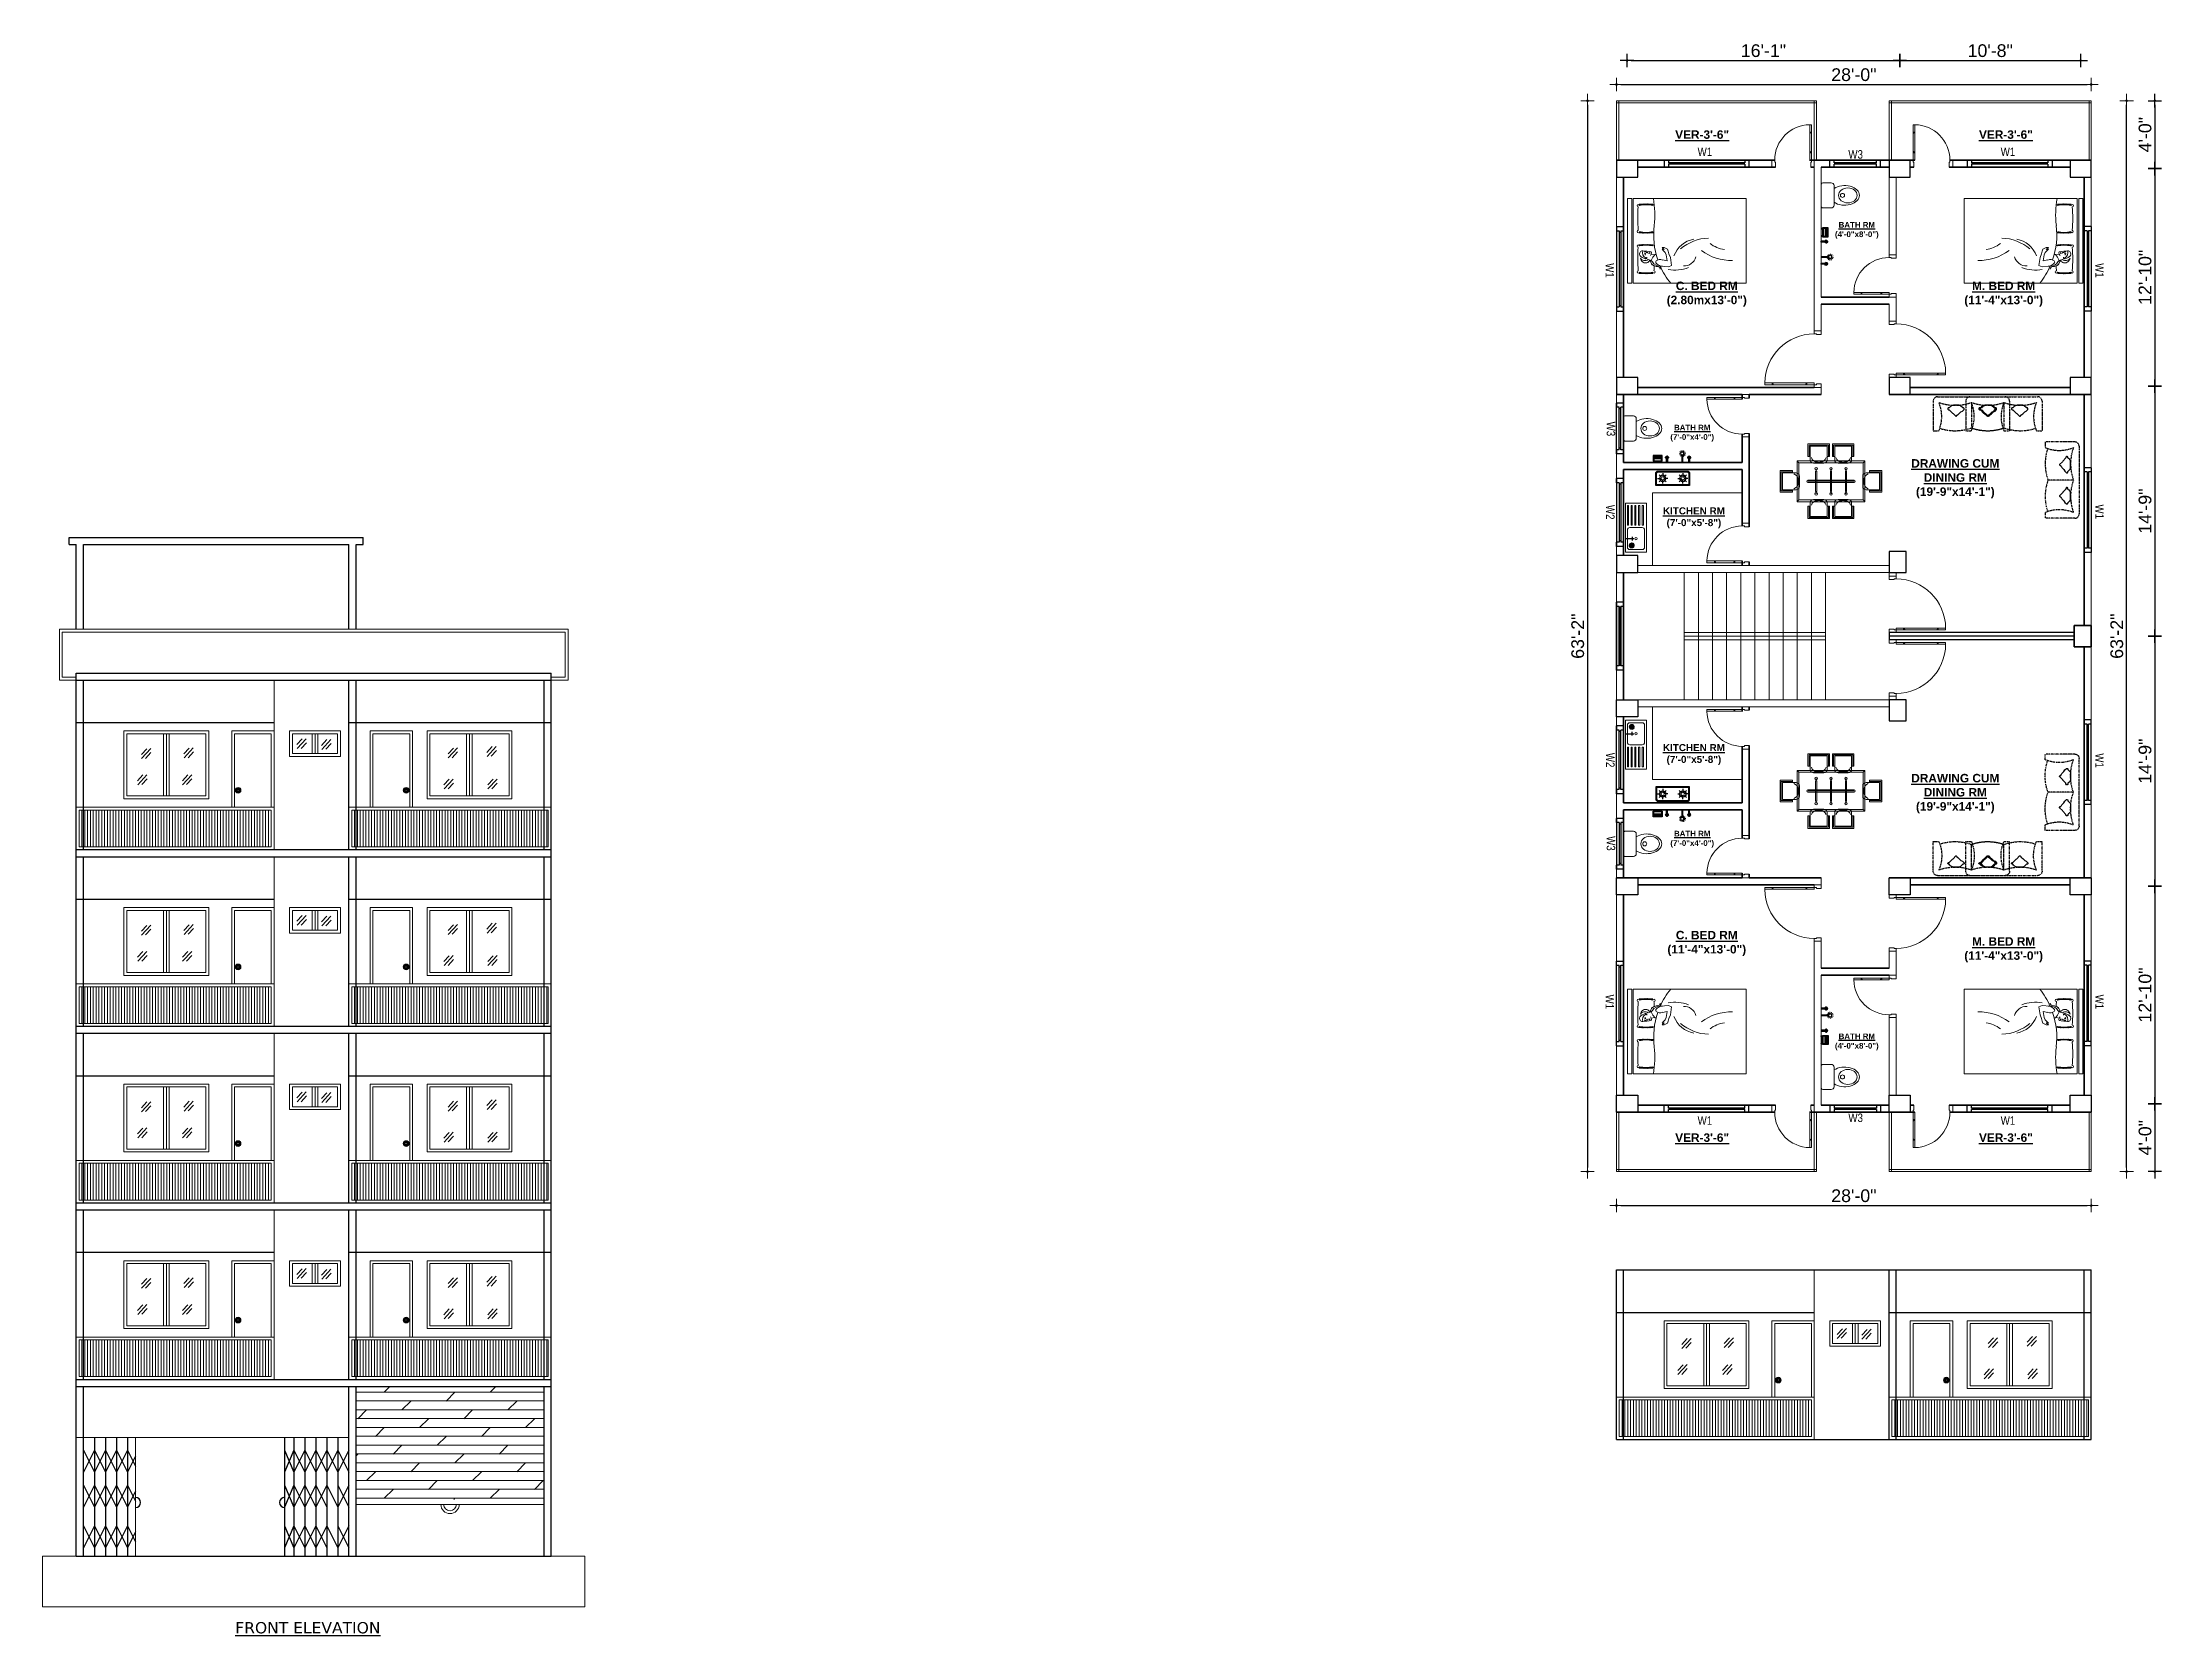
# Model space of a CAD drawing. Header units: inches. Extents: x -100787 to 3653, y -96809 to -8632.
# Drawn here: x -78692 to -77192, y -92647 to -91520 of the extents above; entities that cross this region are included whole.
import ezdxf

# ---------------------------------------------------------------- set-up
doc = ezdxf.new("R2010")
doc.units = ezdxf.units.IN
doc.header["$MEASUREMENT"] = 0
doc.header["$PDMODE"] = 99
doc.linetypes.add('DASHDOT', pattern=[1, 0.5, -0.25, 0, -0.25])
doc.linetypes.add('DASHED', pattern=[0.75, 0.5, -0.25])
for name, color, linetype, lineweight in [('1-FOUNDATION DIM', 31, 'Continuous', 5), ('BEAM', 7, 'Continuous', 13), ('boundary line', 84, 'DASHDOT', 30), ('door', 132, 'Continuous', 15), ('ELE.POWER', 10, 'Continuous', 20), ('fur', 70, 'Continuous', 5), ('FURNITUR', 32, 'Continuous', 13), ('Furniture Gr.Fl.', 6, 'Continuous', 5), ('ILLUSTR-FURNITURE', 34, 'Continuous', 15), ('Pipe', 172, 'Continuous', 0), ('R0D', 1, 'Continuous', 35), ('RAIL', 200, 'Continuous', 13), ('SB', 5, 'Continuous', 13), ('T-FIX', 30, 'Continuous', 20), ('VER', 2, 'Continuous', 20)]:
    doc.layers.add(name, color=color, linetype=linetype, lineweight=lineweight)
for name, color, linetype in [('Brick wall', 3, 'Continuous'), ('FICTURE', 70, 'Continuous'), ('FIXTURE', 150, 'Continuous'), ('Hatch', 3, 'Continuous'), ('RCC', 6, 'Continuous'), ('Rod', 1, 'Continuous'), ('TEX', 7, 'Continuous'), ('WINDOOR', 7, 'Continuous')]:
    doc.layers.add(name, color=color, linetype=linetype)
doc.layers.add('text', color=7, linetype='Continuous', true_color=0x6a7cf1)
doc.styles.add('ARIAL', font='arial.ttf')
doc.styles.get("Standard").update_dxf_attribs({"font": 'ARIALN.TTF'})
doc.dimstyles.new('3-8', dxfattribs={"dimscale": 1.5, "dimtxt": 6, "dimasz": 2, "dimexe": 0.18, "dimexo": 6, "dimgap": 0, "dimtad": 0, "dimdec": 0, "dimzin": 3, "dimdsep": 46, "dimlunit": 3, "dimtxsty": 'ARIAL', "dimblk": 'DD', "dimcen": 1, "dimse1": 1, "dimse2": 1, "dimclrd": 256, "dimclrt": 256, "dimadec": 0, "dimazin": 0, "dimtfac": 0.5, "dimtdec": 0, "dimtmove": 2, "dimatfit": 0, "dimfxl": 0.18, "dimtvp": 0.75, "dimfrac": 1, "dimtolj": 1, "dimtzin": 0, "dimarcsym": 0})

msp = doc.modelspace()

# ---------------------------------------------------------------- texts
at = {"layer": 'TEX', "char_height": 6, "width": 86.6093, "attachment_point": 5}
for insert, rotation in [((-77517.39, -91584.89), 0.025), ((-77302.39, -91584.89), 0.025), ((-77517.39, -92294.88), 359.975), ((-77302.39, -92294.88), 359.975)]:
    msp.add_mtext('{\\fArial|b1|i0|c0|p34;\\LVER-3\'-6"}', dxfattribs=dict(at, insert=insert, rotation=rotation))
at = {"layer": 'TEX', "linetype": 'ByBlock', "char_height": 6, "width": 18.7715}
for s, insert, attachment_point in [('{\\fArial Narrow|b0|i0|c0|p34;W1}', (-77510.28, -91594.03), 3), ('W3', (-77403.58, -91595.88), 3), ('{\\fArial Narrow|b0|i0|c0|p34;W1}', (-77295.78, -91594.03), 3), ('{\\fArial Narrow|b0|i0|c0|p34;W1}', (-77510.28, -92285.73), 9), ('W3', (-77403.58, -92283.88), 9), ('{\\fArial Narrow|b0|i0|c0|p34;W1}', (-77295.78, -92285.73), 9)]:
    msp.add_mtext(s, dxfattribs=dict(at, insert=insert, attachment_point=attachment_point))
at = {"layer": 'TEX', "attachment_point": 5}
for s, insert, char_height, width in [('{\\fArial|b1|i0|c0|p34;\\LBATH RM\\P\\l(4\'-0"x8\'-0")}', (-77407.91, -91652.68), 4, 86.6093), ('{\\fArial|b1|i0|c0|p34;\\LC. BED RM \\P\\l(2.80mx13\'-0")}', (-77514.09, -91697.82), 6, 86.6093), ('{\\fArial|b1|i0|c0|p34;\\LM. BED RM \\P\\l(11\'-4"x13\'-0")}', (-77303.99, -91697.82), 6, 86.6093), ('{\\fArial|b1|i0|c0|p34;\\LBATH RM\\P\\l(7\'-0"x4\'-0")}', (-77524.41, -91796.18), 4, 86.6093), ('{\\fArial|b1|i0|c0|p34;\\LDRAWING CUM\\PDINING RM\\P\\l(19\'-9"x14\'-1")}', (-77338.2, -91828.49), 6, 106.6639), ('{\\fArial|b1|i0|c0|p34;\\LKITCHEN RM\\P\\l(7\'-0"x5\'-8")}', (-77523.19, -91856.09), 5, 86.6093), ('{\\fArial|b1|i0|c0|p34;\\LKITCHEN RM\\P\\l(7\'-0"x5\'-8")}', (-77523.19, -92023.68), 5, 86.6093), ('{\\fArial|b1|i0|c0|p34;\\LDRAWING CUM\\PDINING RM\\P\\l(19\'-9"x14\'-1")}', (-77338.2, -92051.28), 6, 106.6639), ('{\\fArial|b1|i0|c0|p34;\\LBATH RM\\P\\l(7\'-0"x4\'-0")}', (-77524.41, -92083.59), 4, 86.6093), ('{\\fArial|b1|i0|c0|p34;\\LC. BED RM \\P\\l(11\'-4"x13\'-0")}', (-77514.09, -92157.38), 6, 86.6093), ('{\\fArial|b1|i0|c0|p34;\\LM. BED RM \\P\\l(11\'-4"x13\'-0")}', (-77303.99, -92161.88), 6, 86.6093), ('{\\fArial|b1|i0|c0|p34;\\LBATH RM\\P\\l(4\'-0"x8\'-0")}', (-77407.91, -92227.09), 4, 86.6093)]:
    msp.add_mtext(s, dxfattribs=dict(at, insert=insert, char_height=char_height, width=width))
at = {"layer": 'TEX', "linetype": 'ByBlock', "char_height": 6, "width": 18.7715, "rotation": 270}
for s, insert, attachment_point in [('{\\fArial Narrow|b0|i0|c0|p34;W1}', (-77585.76, -91675.89), 7), ('{\\fArial Narrow|b0|i0|c0|p34;W1}', (-77233.15, -91675.89), 1), ('W3', (-77585, -91798.34), 9), ('W2', (-77579.36, -91846.99), 1), ('{\\fArial Narrow|b0|i0|c0|p34;W1}', (-77233.15, -91846.64), 1), ('W2', (-77579.36, -92032.78), 3), ('{\\fArial Narrow|b0|i0|c0|p34;W1}', (-77233.15, -92033.12), 3), ('W3', (-77585, -92081.43), 7), ('{\\fArial Narrow|b0|i0|c0|p34;W1}', (-77585.76, -92203.87), 9), ('{\\fArial Narrow|b0|i0|c0|p34;W1}', (-77233.15, -92203.87), 3)]:
    msp.add_mtext(s, dxfattribs=dict(at, insert=insert, attachment_point=attachment_point))
at = {"layer": 'text', "insert": (-78555.5, -92637.73), "char_height": 8, "width": 569.9395, "attachment_point": 1}
msp.add_mtext('{\\fVerdana|b0|i0|c0|p34;\\LFRONT ELEVATION}', dxfattribs=at)

# ---------------------------------------------------------------- blocks, each defined once
blk = doc.blocks.new('A$C154754DE')
at = {"layer": 'RCC'}
for p, q in [((0, 12), (15, 12)), ((0, 0), (0, 12)), ((15, 12), (15, 0)), ((15, 0), (0, 0))]:
    blk.add_line(p, q, dxfattribs=at)
blk = doc.blocks.new("Windoo 4'")
at = {"layer": 'WINDOOR'}
for p, q in [((24, 5), (-24, 5)), ((-24, 5), (-24, 0)), ((24, 0), (-24, 0)), ((-24, 0), (-21, 0)), ((-21, 5), (-21, 3)), ((21, 3), (-21, 3)), ((21, 2), (-21, 2)), ((-21, 2), (-21, 0)), ((-20, 3), (-20, 2)), ((20, 3), (20, 2)), ((24, 5), (21, 5)), ((21, 5), (21, 3)), ((21, 2), (21, 0)), ((21, 0), (24, 0)), ((24, 5), (24, 0))]:
    blk.add_line(p, q, dxfattribs=at)
blk = doc.blocks.new('D40')
at = {"layer": 'door'}
for p, q in [((2, 5), (2, 40)), ((3.2, 40), (2, 40)), ((2.4, 34), (2, 34)), ((2.4, 34), (2.4, 34.7)), ((2.9, 34.7), (2.4, 34.7)), ((2.9, 34), (2.9, 34.7)), ((3.2, 34), (2.9, 34)), ((3.2, 5), (3.2, 40)), ((0, 0), (0, 5)), ((0, 5), (2, 5)), ((2.5, 0), (0, 0)), ((2, 11), (2.4, 11)), ((2, 5), (2, 3.5)), ((2, 5), (3.2, 5)), ((2, 3.5), (2.5, 3.5)), ((2.4, 10.2), (2.4, 11)), ((2.4, 10.2), (2.9, 10.2)), ((2.5, 3.5), (2.5, 0)), ((2.9, 10.2), (2.9, 11)), ((2.9, 11), (3.2, 11)), ((38, 3.5), (37.5, 3.5)), ((37.5, 3.5), (37.5, 0)), ((37.5, 0), (40, 0)), ((40, 5), (38, 5)), ((38, 5), (38, 3.5)), ((40, 0), (40, 5))]:
    blk.add_line(p, q, dxfattribs=at)
blk.add_arc((2.9, 4.9), 35.1, 0.2318, 89.393, dxfattribs=at)
blk = doc.blocks.new('D30')
at = {"layer": 'door'}
for p, q in [((2, 5), (2, 30)), ((3.2, 30), (2, 30)), ((2.4, 24), (2, 24)), ((2.4, 24), (2.4, 24.7)), ((2.9, 24.7), (2.4, 24.7)), ((2.9, 24), (2.9, 24.7)), ((3.2, 24), (2.9, 24)), ((3.2, 5), (3.2, 30)), ((0, 0), (0, 5)), ((0, 5), (2, 5)), ((2.5, 0), (0, 0)), ((2, 11), (2.4, 11)), ((2, 5), (2, 3.5)), ((2, 5), (3.2, 5)), ((2, 3.5), (2.5, 3.5)), ((2.4, 10.2), (2.4, 11)), ((2.4, 10.2), (2.9, 10.2)), ((2.5, 3.5), (2.5, 0)), ((2.9, 10.2), (2.9, 11)), ((2.9, 11), (3.2, 11)), ((28, 3.5), (27.5, 3.5)), ((27.5, 3.5), (27.5, 0)), ((27.5, 0), (30, 0)), ((30, 5), (28, 5)), ((28, 5), (28, 3.5)), ((30, 0), (30, 5))]:
    blk.add_line(p, q, dxfattribs=at)
blk.add_arc((2.9, 4.9), 25.1, 0.3204, 89.1727, dxfattribs=at)
blk = doc.blocks.new('W-1')
at = {"layer": 'WINDOOR'}
for p, q in [((-60, 0), (-60, -5)), ((-60, 0), (-57, 0)), ((-60, 0), (0, 0)), ((-57, 0), (-57, -2)), ((-3, 0), (-3, -2)), ((0, 0), (0, -5)), ((-57, -5), (-60, -5)), ((-60, -5), (0, -5)), ((-57, -2), (-3, -2)), ((-57, -3), (-57, -5)), ((-57, -3), (-3, -3)), ((-56, -2), (-56, -3)), ((-4, -2), (-4, -3)), ((-3, -3), (-3, -5)), ((0, -5), (-3, -5))]:
    blk.add_line(p, q, dxfattribs=at)
blk = doc.blocks.new('W-3FT')
at = {"layer": 'WINDOOR'}
for p, q in [((-36, 0), (-36, -5)), ((-36, 0), (-33, 0)), ((-36, 0), (0, 0)), ((-33, 0), (-33, -2)), ((-3, 0), (-3, -2)), ((0, 0), (0, -5)), ((-33, -5), (-36, -5)), ((-36, -5), (0, -5)), ((-33, -2), (-3, -2)), ((-33, -3), (-33, -5)), ((-33, -3), (-3, -3)), ((-32, -2), (-32, -3)), ((-4, -2), (-4, -3)), ((-3, -3), (-3, -5)), ((0, -5), (-3, -5))]:
    blk.add_line(p, q, dxfattribs=at)
blk = doc.blocks.new('BURNER')
at = {"layer": 'FICTURE'}
for p, q in [((-25, 9.5), (-25, 0)), ((-25, 0), (0, 0)), ((-24.5, 9), (-24.5, 0.5)), ((-24.5, 0.5), (-0.5, 0.5)), ((-1, 10.5), (-24, 10.5)), ((-23.8, 5.2), (-20.9, 5.2)), ((-1.5, 10), (-23.5, 10)), ((-22.7, 7.9), (-20.6, 5.9)), ((-22.7, 2.6), (-20.6, 4.6)), ((-20, 9), (-20, 6.1)), ((-20, 1.5), (-20, 4.4)), ((-17.3, 7.9), (-19.4, 5.9)), ((-17.3, 2.6), (-19.4, 4.6)), ((-16.2, 5.2), (-19.1, 5.2)), ((-8.8, 5.2), (-5.9, 5.2)), ((-8.7, 5.2), (-5.8, 5.2)), ((-7.7, 7.9), (-5.6, 5.9)), ((-7.7, 2.6), (-5.6, 4.6)), ((-7.6, 7.9), (-5.6, 5.9)), ((-7.6, 2.6), (-5.6, 4.6)), ((-5, 9), (-5, 6.1)), ((-5, 9), (-5, 6.1)), ((-5, 1.5), (-5, 4.4)), ((-5, 1.5), (-5, 4.4)), ((-2.3, 7.9), (-4.4, 5.9)), ((-2.3, 7.9), (-4.4, 5.9)), ((-2.3, 2.6), (-4.4, 4.6)), ((-2.3, 2.6), (-4.4, 4.6)), ((-1.2, 5.2), (-4.1, 5.2)), ((-0.5, 0.5), (-0.5, 9)), ((0, 0), (0, 9.5))]:
    blk.add_line(p, q, dxfattribs=at)
for centre in [(-20, 5.2), (-5, 5.2), (-5, 5.2)]:
    blk.add_circle(centre, 2.36, dxfattribs=at)
for centre, start, end in [((-24, 9.5), 90, 180), ((-23.5, 9), 90, 180), ((-1.5, 9), 0, 90), ((-1, 9.5), 0, 90)]:
    blk.add_arc(centre, 1, start, end, dxfattribs=at)
blk = doc.blocks.new('A$C1B9D5D5F')
at = {"layer": 'Hatch', "linetype": 'DASHED'}
h = blk.add_hatch(dxfattribs=at)
h.set_pattern_fill('ANSI31', color=256, scale=5, style=0)
h.set_pattern_definition([(315, (-153.9716, 593.88254), (-0.44194174, -0.44194174), [])])
h.paths.add_polyline_path([(32.6, 12, 1), (36.6, 12, 1)])
at = {"layer": 'fur', "linetype": 'Continuous'}
for p, q in [((0, 17), (40, 17)), ((0, 0), (0, 17)), ((40, 0), (0, 0)), ((2, 15.5), (18, 15.5)), ((2, 15.5), (2, 14.5)), ((2, 14.5), (18, 14.5)), ((2, 12.5), (18, 12.5)), ((2, 12.5), (2, 11.5)), ((2, 11.5), (18, 11.5)), ((2, 9.5), (18, 9.5)), ((2, 8.5), (2, 9.5)), ((2, 8.5), (18, 8.5)), ((2, 6.5), (18, 6.5)), ((2, 5.5), (2, 6.5)), ((2, 5.5), (18, 5.5)), ((2, 3.5), (18, 3.5)), ((2, 2.5), (2, 3.5)), ((2, 2.5), (18, 2.5)), ((18, 15.5), (18, 14.5)), ((18, 12.5), (18, 11.5)), ((18, 9.5), (18, 8.5)), ((18, 6.5), (18, 5.5)), ((18, 3.5), (18, 2.5)), ((20, 13.5), (20, 3.5)), ((22, 15.5), (36, 15.5)), ((22, 1.5), (36, 1.5)), ((38, 13.5), (38, 3.5)), ((40, 17), (40, 0))]:
    blk.add_line(p, q, dxfattribs=at)
blk.add_circle((29, 8.5), 1, dxfattribs=at)
for centre, start, end in [((22, 13.5), 90, 180), ((22, 3.5), 180, 270), ((36, 13.5), 0, 90), ((36, 3.5), 270, 0)]:
    blk.add_arc(centre, 2, start, end, dxfattribs=at)
at = {"layer": 'Pipe', "linetype": 'DASHED'}
blk.add_circle((34.6, 12), 2, dxfattribs=at)
at = {"layer": 'Rod', "linetype": 'Continuous'}
for p, q in [((27.5, 11.7), (30.5, 11.7)), ((29, 17), (29, 10.2))]:
    blk.add_line(p, q, dxfattribs=at)
blk = doc.blocks.new('COMODE')
at = {"linetype": 'Continuous', "lineweight": 15}
for p, q in [((-8.9, 1), (-8.9, 7)), ((-7.9, 0), (7.9, 0)), ((-6.9, 9), (6.9, 9)), ((8.9, 1), (8.9, 7))]:
    blk.add_line(p, q, dxfattribs=at)
blk.add_circle((0, 15), 1.41, dxfattribs=at)
for centre, radius, start, end in [((-6.9, 7), 2, 90, 180), ((-7.9, 1), 1, 180, 270), ((6.9, 7), 2, 0, 90), ((7.9, 1), 1, 270, 0)]:
    blk.add_arc(centre, radius, start, end, dxfattribs=at)
at = {"linetype": 'Continuous', "lineweight": 15, "extrusion": (0, 0, -1)}
blk.add_ellipse((0, 16.5), major_axis=(0, 10.5), ratio=0.664933, start_param=3.923136, end_param=8.643235, dxfattribs=at)
blk.add_ellipse((0, 18.8), major_axis=(0, 6.57), ratio=0.809373, dxfattribs=at)
blk = doc.blocks.new('A$C1BE005BA')
at = {"layer": 'T-FIX'}
for p, q in [((0, 3.4), (1.7, 3.2)), ((1.7, 3.2), (0, 3.4)), ((0.3, 1.8), (1.8, 2.5)), ((2, 3.9), (0.6, 4.9)), ((2.2, 1.9), (1.2, 0.6)), ((2.5, 4.3), (1.8, 5.9)), ((2.8, 0), (2.9, 1.7)), ((2.9, 1.7), (2.8, 0)), ((3.4, 6.2), (3.2, 4.4)), ((3.2, 4.4), (3.4, 6.2)), ((4.4, 0.3), (3.6, 1.8)), ((4.9, 5.6), (3.8, 4.1)), ((5.6, 1.2), (4.1, 2.3)), ((4.2, 3.6), (5.9, 4.4)), ((4.3, 3.5), (11.4, 3.5)), ((4.3, 2.5), (11.4, 2.5)), ((6.2, 2.8), (4.4, 3)), ((4.4, 3), (6.2, 2.8))]:
    blk.add_line(p, q, dxfattribs=at)
blk.add_circle((3, 3), 1.34, dxfattribs=at)
blk = doc.blocks.new('*U268')
at = {"color": 0}
mesh = blk.add_polyface(dxfattribs=at)
corners = [(1.4, 6.5), (-1, 8.9), (-1.9, 5.6), (-1.9, 5.6), (0, 5.1), (1.4, 6.5), (-1.9, 5.6), (-1, 5.1), (0, 5.1), (-1, 8.9), (-2.4, 7.5), (-1.9, 5.6), (1.4, 6.5), (0.9, 8.4), (-1, 8.9), (0, 5.1), (0.9, 5.6), (1.4, 6.5), (-1, 5.1), (0, 0), (0, 5.1), (-1, 5.1), (-1, 0), (0, 0), (-2.4, 7.5), (-2.4, 6.5), (-1.9, 5.6), (-1, 8.9), (-1.9, 8.4), (-2.4, 7.5), (0.9, 8.4), (0, 8.9), (-1, 8.9), (1.4, 6.5), (1.4, 7.5), (0.9, 8.4)]
mesh.append_faces([[corners[k] for k in face] for face in [(0, 1, 2), (3, 4, 5), (9, 10, 11), (12, 13, 14)]], dxfattribs={"vtx0": -1, "vtx1": -1, "vtx2": -1, "color": 0})
mesh.append_faces([[corners[k] for k in face] for face in [(18, 19, 20)]], dxfattribs={"vtx0": -1, "vtx2": -1, "color": 0})
mesh.append_faces([[corners[k] for k in face] for face in [(6, 7, 8)]], dxfattribs={"vtx1": -1, "vtx2": -1, "color": 0})
mesh.append_faces([[corners[k] for k in face] for face in [(15, 16, 17), (21, 22, 23), (24, 25, 26), (27, 28, 29), (30, 31, 32), (33, 34, 35)]], dxfattribs={"vtx2": -1, "color": 0})
blk = doc.blocks.new('Tap')
at = {"layer": 'FIXTURE', "elevation": 0.25}
for points in [[(-0.25, 3.5), (-0.25, 0)], [(0.25, 3.5), (0.25, 0)]]:
    blk.add_lwpolyline(points, dxfattribs=at)
at = {"layer": 'FIXTURE'}
for radius, start, end in [(1, 284.47751, 255.52249), (0.25, 0, 180)]:
    blk.add_arc((0, 3.5, 0.25), radius, start, end, dxfattribs=at)
at = {"layer": 'FIXTURE', "xscale": 0.5, "yscale": 0.5, "zscale": 0.5}
blk.add_blockref('*U268', (0.25, 0), dxfattribs=at)
blk = doc.blocks.new('PaperHolder')
at = {"layer": 'FIXTURE'}
for p, q in [((-5.6, 4.4), (0, 4.4)), ((-5.6, 3.6), (0, 3.6)), ((-5.6, 2.8), (0, 2.8))]:
    blk.add_line(p, q, dxfattribs=at)
for points in [[(0.4, 4.8), (-6, 4.8), (-6, 0.8), (0.4, 0.8)], [(0, 4.4), (-5.6, 4.4), (-5.6, 1.2), (0, 1.2)], [(-5.2, 0.8), (-5.6, 0.8), (-5.6, 0), (-5.2, 0)], [(0, 0.8), (-0.4, 0.8), (-0.4, 0), (0, 0)]]:
    blk.add_lwpolyline(points, close=True, dxfattribs=at)
blk = doc.blocks.new('FURN_GEN_039')
at = {"layer": 'FURNITUR'}
for p, q in [((-12787.9, 14960.1), (-12787.7, 14958.9)), ((-12787.7, 14958.9), (-12787.7, 14958.1)), ((-12787.7, 14958.1), (-12787.6, 14957.3)), ((-12787.6, 14957.9), (-12787.1, 14957.9)), ((-12787.6, 14957.3), (-12787.4, 14955.6)), ((-12787.4, 14958.8), (-12786.8, 14958.4)), ((-12787.4, 14955.6), (-12787.1, 14954.2)), ((-12787.1, 14957.9), (-12787, 14958)), ((-12787.1, 14954.2), (-12786.5, 14953.9)), ((-12786.7, 14957.6), (-12786.7, 14956.5)), ((-12786.7, 14956.5), (-12786, 14956.3)), ((-12786.5, 14955.5), (-12786.7, 14955.1)), ((-12786.7, 14955.1), (-12786, 14955.1)), ((-12786, 14955.1), (-12786.5, 14955.5)), ((-12786.5, 14953.9), (-12785.5, 14954.2)), ((-12786.1, 14958.7), (-12784.8, 14958.4)), ((-12786, 14957.9), (-12785.8, 14958.2)), ((-12785.8, 14958.2), (-12785.4, 14958.1)), ((-12785.6, 14954), (-12785, 14951.9)), ((-12785.5, 14954.2), (-12784.5, 14954.7)), ((-12783.3, 14952.9), (-12781.1, 14954.1)), ((-12781.7, 14956.4), (-12781.1, 14954.1)), ((-12781.1, 14954.1), (-12780.1, 14953.2)), ((-12780.1, 14953.2), (-12778.7, 14952.2)), ((-12790.3, 14944.9), (-12790.3, 14946.5)), ((-12790.3, 14946.5), (-12788.9, 14945)), ((-12789, 14942.6), (-12790.3, 14944.9)), ((-12788.9, 14945), (-12789, 14946.5)), ((-12789, 14946.5), (-12788, 14945.7)), ((-12787.5, 14942.1), (-12789, 14942.6)), ((-12788, 14945.7), (-12786.7, 14944.3)), ((-12785.8, 14941.6), (-12787.5, 14942.1)), ((-12786.7, 14944.3), (-12784.9, 14943.5)), ((-12783.1, 14940.6), (-12785.8, 14941.6)), ((-12785.2, 14951.4), (-12783.3, 14952.9)), ((-12785.2, 14950.3), (-12785.2, 14951.4)), ((-12784.9, 14943.5), (-12780.7, 14942.8)), ((-12777.4, 14939.7), (-12783.1, 14940.6)), ((-12780.7, 14942.8), (-12781.4, 14946.1)), ((-12778.7, 14952.2), (-12777.7, 14950.7)), ((-12777.7, 14950.7), (-12777.3, 14949.7)), ((-12776.5, 14942), (-12777.4, 14939.7)), ((-12777.3, 14949.7), (-12776.9, 14946.2)), ((-12777.1, 14947.5), (-12776.5, 14942))]:
    blk.add_line(p, q, dxfattribs=at)
for centre, radius, start, end in [((-12820.7, 14961.2), 1.19, 66.6766, 106.6193), ((-12820.7, 14961.1), 1.19, 66.6766, 106.6193), ((-12820.7, 14961.1), 1.19, 66.6766, 106.6193), ((-12820.7, 14961), 1.19, 66.6766, 106.6193), ((-12820.7, 14960.9), 1.19, 66.6766, 106.6193), ((-12820.7, 14960.9), 1.19, 66.6766, 106.6193), ((-12820.7, 14960.8), 1.19, 66.6766, 106.6193), ((-12820.7, 14960.8), 1.19, 66.6766, 106.6193), ((-12820.7, 14960.7), 1.19, 66.6766, 106.6193), ((-12820.7, 14960.7), 1.19, 66.6766, 106.6193), ((-12820.7, 14960.6), 1.19, 66.6766, 106.6193), ((-12820.7, 14960.5), 1.19, 66.6766, 106.6193), ((-12820.7, 14960.5), 1.19, 66.6766, 106.6193), ((-12820.7, 14960.4), 1.19, 66.6766, 106.6193), ((-12820.7, 14960.3), 1.19, 66.6766, 106.6193), ((-12820.7, 14960.3), 1.19, 66.6766, 106.6193), ((-12820.7, 14960.2), 1.19, 67.3935, 106.6193), ((-12820.7, 14960.2), 1.19, 67.0398, 106.6193), ((-12820.7, 14960.1), 1.19, 68.388, 106.6193), ((-12820.7, 14960.1), 1.19, 68.0879, 106.6193), ((-12820.7, 14960.1), 1.19, 67.8399, 106.6193), ((-12820.7, 14960), 1.19, 68.9518, 106.6193), ((-12820.7, 14960), 1.19, 68.658, 106.6193), ((-12820.7, 14959.9), 1.19, 69.7772, 106.6193), ((-12820.7, 14959.9), 1.19, 69.2782, 106.6193), ((-12820.7, 14959.8), 1.19, 70.4728, 106.6193), ((-12820.7, 14959.8), 1.19, 70.1276, 106.6193), ((-12820.7, 14959.7), 1.19, 71.0592, 106.6193), ((-12820.7, 14959.7), 1.19, 70.7905, 106.6193), ((-12820.7, 14959.6), 1.19, 71.7385, 106.6193), ((-12820.7, 14959.6), 1.19, 72.0383, 106.6193), ((-12820.7, 14959.7), 1.19, 71.4125, 106.6193), ((-12820.7, 14959.5), 1.19, 72.5419, 106.6193), ((-12820.7, 14959.4), 1.19, 73.123, 106.6193), ((-12820.7, 14959.4), 1.19, 72.8705, 106.6193), ((-12820.7, 14959.3), 1.19, 73.8315, 106.6193), ((-12820.7, 14959.3), 1.19, 73.4318, 106.6193), ((-12820.7, 14959.2), 1.19, 74.3813, 106.6193), ((-12820.7, 14959.2), 1.19, 74.1182, 106.6193), ((-12820.7, 14959.1), 1.19, 75.1622, 106.6193), ((-12820.7, 14959.1), 1.19, 74.8944, 106.6193), ((-12820.7, 14959.2), 1.19, 74.6033, 106.6193), ((-12820.7, 14959), 1.19, 75.4076, 106.6193), ((-12820.7, 14958.9), 1.19, 76.0849, 106.6193), ((-12820.7, 14958.9), 1.19, 75.8182, 106.6193), ((-12820.7, 14958.8), 1.19, 76.7506, 106.6193), ((-12820.7, 14958.8), 1.19, 76.538, 106.6193), ((-12820.7, 14958.9), 1.19, 76.2812, 106.6193), ((-12820.7, 14958.7), 1.19, 77.0728, 106.6193), ((-12820.7, 14958.6), 1.19, 77.5162, 106.6193), ((-12820.7, 14958.6), 1.19, 77.297, 106.6193), ((-12820.7, 14958.5), 1.19, 78.1037, 106.6193), ((-12820.7, 14958.6), 1.19, 77.7164, 106.6193), ((-12820.7, 14958.5), 1.19, 77.8845, 106.6193), ((-12820.7, 14958.4), 1.19, 78.4866, 106.6193), ((-12820.7, 14958.4), 1.19, 78.3041, 106.6193), ((-12820.7, 14958.3), 1.19, 78.7895, 106.6193), ((-12820.7, 14958.2), 1.19, 79.3118, 106.6193), ((-12820.7, 14958.2), 1.19, 79.1268, 106.6193), ((-12820.7, 14958.2), 1.19, 78.9844, 106.6193), ((-12820.7, 14958.1), 1.19, 79.6435, 106.6193), ((-12820.7, 14958.1), 1.19, 79.4801, 106.6193), ((-12820.7, 14958), 1.19, 79.9854, 106.6193), ((-12820.7, 14958), 1.19, 79.833, 106.6193), ((-12820.7, 14957.9), 1.19, 80.1659, 106.6193), ((-12820.7, 14957.8), 1.19, 80.5231, 106.6193), ((-12820.7, 14957.8), 1.19, 80.4526, 106.6193), ((-12820.7, 14957.9), 1.19, 80.3165, 106.6193), ((-12820.7, 14957.7), 1.19, 80.7751, 106.6193), ((-12820.7, 14957.7), 1.19, 80.6432, 106.6193), ((-12820.7, 14957.6), 1.19, 81.0512, 106.6193), ((-12820.7, 14957.6), 1.19, 80.9013, 106.6193), ((-12820.7, 14957.5), 1.19, 81.2462, 106.6193), ((-12820.7, 14957.4), 1.19, 81.4177, 106.6193), ((-12820.7, 14957.3), 1.19, 81.6367, 106.6193), ((-12820.7, 14957.3), 1.19, 81.5227, 106.6193), ((-12820.7, 14957.2), 1.19, 81.7121, 106.6193), ((-12820.7, 14957.2), 1.19, 81.7825, 106.6193), ((-12820.7, 14957.1), 1.19, 81.8928, 106.6193), ((-12820.7, 14957.1), 1.19, 81.8438, 106.6193), ((-12820.7, 14957), 1.19, 82.0483, 106.6193), ((-12820.7, 14957), 1.19, 82.0047, 106.6193), ((-12820.7, 14957.1), 1.19, 81.9533, 106.6193), ((-12820.7, 14956.9), 1.19, 82.1128, 106.6193), ((-12820.7, 14956.8), 1.19, 82.1719, 106.6193), ((-12820.7, 14956.8), 1.19, 82.1487, 106.6193), ((-12820.7, 14956.7), 1.19, 82.217, 106.6193), ((-12820.7, 14956.7), 1.19, 82.1978, 106.6193), ((-12820.7, 14956.6), 1.19, 82.2414, 106.6193), ((-12820.7, 14956.7), 1.19, 82.2311, 106.6193), ((-12820.7, 14956.5), 1.19, 82.2414, 106.6193), ((-12820.7, 14956.5), 1.19, 82.2445, 106.6193), ((-12820.7, 14956.4), 1.19, 82.2136, 106.6193), ((-12820.7, 14956.4), 1.19, 82.2325, 106.6193), ((-12820.7, 14956.3), 1.19, 82.1567, 106.6193), ((-12820.7, 14956.3), 1.19, 82.1839, 106.6193), ((-12820.7, 14956.2), 1.19, 82.0896, 106.6193), ((-12820.7, 14956.2), 1.19, 82.1244, 106.6193), ((-12820.7, 14956.1), 1.19, 82.0069, 106.6193), ((-12820.7, 14956.1), 1.19, 82.0564, 106.6193), ((-12820.7, 14956), 1.19, 81.9025, 106.6193), ((-12820.7, 14956), 1.19, 81.9553, 106.6193), ((-12820.7, 14955.9), 1.19, 81.7273, 106.6193), ((-12820.7, 14955.9), 1.19, 81.8017, 106.6193), ((-12820.7, 14955.8), 1.19, 81.5829, 106.6193), ((-12820.7, 14955.8), 1.19, 81.6676, 106.6193), ((-12820.7, 14955.7), 1.19, 81.4082, 106.6193), ((-12820.7, 14955.7), 1.19, 81.4981, 106.6193), ((-12820.7, 14955.6), 1.19, 81.1922, 106.6193), ((-12820.7, 14955.6), 1.19, 81.2935, 106.6193), ((-12820.7, 14955.5), 1.19, 80.9401, 106.6193), ((-12820.7, 14955.5), 1.19, 81.0607, 106.6193), ((-12820.7, 14955.4), 1.19, 80.6383, 106.6193), ((-12820.7, 14955.4), 1.19, 80.7562, 106.6193), ((-12820.7, 14955.4), 1.19, 80.8216, 106.6193), ((-12820.7, 14955.3), 1.19, 80.4978, 106.6193), ((-12820.7, 14955.3), 1.19, 80.3513, 106.6193), ((-12820.7, 14955.2), 1.19, 80.1597, 106.6193), ((-12820.7, 14955.1), 1.19, 79.8755, 106.6193), ((-12820.7, 14955), 1.19, 79.3802, 106.6193), ((-12820.7, 14955), 1.19, 79.5836, 106.6193), ((-12820.7, 14954.9), 1.19, 79.1319, 106.6193), ((-12820.7, 14954.8), 1.19, 78.5764, 106.6193), ((-12820.7, 14954.8), 1.19, 78.7583, 106.6193), ((-12820.7, 14954.9), 1.19, 78.9478, 106.6193), ((-12820.7, 14954.7), 1.19, 78.1978, 106.6193), ((-12820.7, 14954.7), 1.19, 78.4165, 106.6193), ((-12820.7, 14954.6), 1.19, 77.7848, 106.6193), ((-12820.7, 14954.6), 1.19, 77.9869, 106.6193), ((-12820.7, 14954.5), 1.19, 77.4268, 106.6193), ((-12820.7, 14954.4), 1.19, 76.7317, 106.6193), ((-12820.7, 14954.4), 1.19, 76.9903, 106.6193), ((-12820.7, 14954.5), 1.19, 77.1799, 106.6193), ((-12820.7, 14954.3), 1.19, 76.2283, 106.6193), ((-12820.7, 14954.3), 1.19, 76.483, 106.6193), ((-12820.7, 14954.2), 1.19, 75.6465, 106.6193), ((-12820.7, 14954.2), 1.19, 75.9147, 106.6193), ((-12820.7, 14954.1), 1.19, 75.0075, 106.6193), ((-12820.7, 14954.1), 1.19, 75.3086, 106.6193), ((-12820.7, 14954), 1.19, 74.562, 106.6193), ((-12820.7, 14954), 1.19, 74.7187, 106.6193), ((-12820.7, 14953.9), 1.19, 73.9579, 106.6193), ((-12820.7, 14953.9), 1.19, 74.2834, 106.6193), ((-12820.7, 14953.8), 1.19, 73.1979, 106.6193), ((-12820.7, 14953.8), 1.19, 73.6249, 106.6193), ((-12820.7, 14953.7), 1.19, 72.5795, 106.6193), ((-12820.7, 14953.6), 1.19, 71.9598, 106.6193), ((-12820.7, 14953.5), 1.19, 70.8993, 106.6193), ((-12820.7, 14953.5), 1.19, 71.4857, 106.6193), ((-12820.7, 14953.4), 1.19, 70.2502, 106.6193), ((-12820.7, 14953.3), 1.19, 69.2331, 106.6193), ((-12820.7, 14953.3), 1.19, 69.816, 106.6193), ((-12820.7, 14953.2), 1.19, 68.5247, 106.6193), ((-12820.7, 14953.1), 1.19, 67.7911, 106.6193), ((-12820.7, 14953), 1.19, 67.0312, 106.6193), ((-12820.7, 14952.9), 1.19, 66.6766, 106.6193), ((-12820.7, 14953), 1.19, 66.6766, 106.6193), ((-12820.7, 14952.8), 1.19, 66.6766, 106.6193), ((-12820.7, 14952.7), 1.19, 66.6766, 106.6193), ((-12820.7, 14952.6), 1.19, 66.6766, 106.6193), ((-12820.7, 14952.5), 1.19, 66.6766, 106.6193), ((-12820.7, 14952.4), 1.19, 66.6766, 106.6193), ((-12820.7, 14952.3), 1.19, 66.6766, 106.6193), ((-12820.7, 14952.2), 1.19, 66.6766, 106.6193), ((-12820.7, 14952.1), 1.19, 66.6766, 106.6193), ((-12819.8, 14963.3), 0.867, 4.8213, 258.2519), ((-12795.1, 14957.7), 25.3, 169.2326, 190.7674), ((-12819.9, 14963.1), 0.832, 251.1311, 261.285), ((-12819.9, 14963), 0.832, 251.1311, 260.153), ((-12819.9, 14962.9), 0.832, 251.1311, 259.3159), ((-12819.9, 14962.9), 0.832, 251.1311, 258.528), ((-12819.9, 14962.8), 0.832, 251.1311, 257.8326), ((-12819.9, 14962.8), 0.832, 251.1311, 257.1861), ((-12819.9, 14962.7), 0.832, 251.1311, 256.5076), ((-12819.9, 14962.6), 0.832, 251.1311, 255.8377), ((-12819.9, 14962.6), 0.832, 251.1311, 255.3311), ((-12819.9, 14962.6), 0.832, 251.1311, 254.9063), ((-12819.9, 14962.5), 0.832, 251.1311, 254.2946), ((-12819.9, 14962.4), 0.832, 251.1311, 252.6864), ((-12819.9, 14962.4), 0.832, 251.1311, 253.2787), ((-12819.9, 14962.3), 0.832, 251.1311, 252.3742), ((-12819.9, 14962.2), 0.832, 251.1311, 251.911), ((-12819.9, 14954.8), 0.832, 251.1311, 251.9165), ((-12819.9, 14954.7), 0.832, 251.1311, 252.8009), ((-12819.9, 14954.6), 0.832, 251.1311, 253.8894), ((-12819.9, 14954.5), 0.832, 251.1311, 254.9581), ((-12819.9, 14954.4), 0.832, 251.1311, 256.1379), ((-12819.9, 14954.3), 0.832, 251.1311, 257.3027), ((-12819.9, 14954.2), 0.832, 251.1311, 258.234), ((-12819.9, 14954.1), 0.832, 251.1311, 259.5796), ((-12819.9, 14954), 0.832, 251.1311, 261.0985), ((-12811.1, 14864.5), 99.2, 84.9917, 94.5708), ((-12801.5, 14963.2), 0.867, 283.7421, 174.7412), ((-12822.3, 14957.7), 21.4, 347.4169, 12.5831), ((-12801.4, 14963.1), 0.832, 276.3687, 288.8689), ((-12801.4, 14963), 0.832, 276.3687, 288.8689), ((-12801.4, 14962.9), 0.832, 278.623, 288.8689), ((-12801.4, 14962.9), 0.832, 279.554, 288.8689), ((-12801.4, 14962.8), 0.832, 280.3748, 288.8689), ((-12801.4, 14954.3), 0.832, 280.8507, 288.8689), ((-12801.4, 14954.2), 0.832, 279.7496, 288.8689), ((-12801.4, 14954.1), 0.832, 278.1603, 288.8689), ((-12801.4, 14954), 0.832, 276.3687, 288.8689), ((-12801.5, 14952.2), 0.867, 20.8386, 76.2579), ((-12801.4, 14962.8), 0.832, 281.1371, 288.8689), ((-12801.4, 14962.6), 0.832, 282.725, 288.8689), ((-12801.4, 14962.7), 0.832, 281.9364, 288.8689), ((-12801.4, 14962.6), 0.832, 283.8206, 288.8689), ((-12801.4, 14962.6), 0.832, 283.321, 288.8689), ((-12801.4, 14962.5), 0.832, 284.5397, 288.8689), ((-12801.4, 14962.4), 0.832, 286.4288, 288.8689), ((-12801.4, 14962.4), 0.832, 285.7332, 288.8689), ((-12801.4, 14962.3), 0.832, 287.6258, 288.8689), ((-12801.4, 14954.8), 0.832, 287.2422, 288.8689), ((-12801.4, 14954.7), 0.832, 286.1897, 288.8689), ((-12801.4, 14954.6), 0.832, 284.896, 288.8689), ((-12801.4, 14954.5), 0.832, 283.6277, 288.8689), ((-12801.4, 14954.4), 0.832, 282.2294, 288.8689), ((-12800.7, 14961.2), 1.19, 73.3807, 113.3234), ((-12800.7, 14961.1), 1.19, 73.3807, 113.3234), ((-12800.7, 14961.1), 1.19, 73.3807, 113.3234), ((-12800.7, 14961), 1.19, 73.3807, 113.3234), ((-12800.7, 14960.9), 1.19, 73.3807, 113.3234), ((-12800.7, 14960.9), 1.19, 73.3807, 113.3234), ((-12800.7, 14960.8), 1.19, 73.3807, 113.3234), ((-12800.7, 14960.8), 1.19, 73.3807, 113.3234), ((-12800.7, 14960.7), 1.19, 73.3807, 113.3234), ((-12800.7, 14960.7), 1.19, 73.3807, 113.3234), ((-12800.7, 14960.6), 1.19, 73.3807, 113.3234), ((-12800.7, 14960.5), 1.19, 73.3807, 113.3234), ((-12800.7, 14960.5), 1.19, 73.3807, 113.3234), ((-12800.7, 14960.4), 1.19, 73.3807, 113.3234), ((-12800.7, 14960.3), 1.19, 73.3807, 113.3234), ((-12800.7, 14960.3), 1.19, 73.3807, 113.3234), ((-12801.4, 14962.2), 0.832, 288.7745, 288.8689), ((-12801.4, 14962.2), 0.832, 288.089, 288.8689), ((-12800.7, 14960.2), 1.19, 73.3807, 112.6065), ((-12800.7, 14960.2), 1.19, 73.3807, 112.9602), ((-12800.7, 14960.1), 1.19, 73.3807, 111.612), ((-12800.7, 14960.1), 1.19, 73.3807, 111.9121), ((-12800.7, 14960.1), 1.19, 73.3807, 112.1601), ((-12800.7, 14960), 1.19, 73.3807, 111.0482), ((-12800.7, 14960), 1.19, 73.3807, 111.342), ((-12800.7, 14959.9), 1.19, 73.3807, 110.2228), ((-12800.7, 14959.9), 1.19, 73.3807, 110.7218), ((-12800.7, 14959.8), 1.19, 73.3807, 109.5272), ((-12800.7, 14959.8), 1.19, 73.3807, 109.8724), ((-12800.7, 14959.7), 1.19, 73.3807, 108.9408), ((-12800.7, 14959.7), 1.19, 73.3807, 109.2095), ((-12800.7, 14953.5), 1.19, 73.3807, 109.1007), ((-12800.7, 14953.4), 1.19, 73.3807, 109.7498), ((-12800.7, 14953.3), 1.19, 73.3807, 110.7669), ((-12800.7, 14953.3), 1.19, 73.3807, 110.184), ((-12800.7, 14953.2), 1.19, 73.3807, 111.4753), ((-12800.7, 14953.1), 1.19, 73.3807, 112.2089), ((-12800.7, 14953), 1.19, 73.3807, 112.9688), ((-12800.7, 14952.9), 1.19, 73.3807, 113.3234), ((-12800.7, 14953), 1.19, 73.3807, 113.3234), ((-12800.7, 14952.8), 1.19, 73.3807, 113.3234), ((-12801.4, 14954.8), 0.832, 288.3885, 288.8689), ((-12800.7, 14952.7), 1.19, 73.3807, 113.3234), ((-12800.7, 14952.6), 1.19, 73.3807, 113.3234), ((-12800.7, 14952.5), 1.19, 73.3807, 113.3234), ((-12800.7, 14952.4), 1.19, 73.3807, 113.3234), ((-12800.7, 14952.3), 1.19, 73.3807, 113.3234), ((-12800.7, 14952.2), 1.19, 73.3807, 113.3234), ((-12800.7, 14952.1), 1.19, 73.3807, 113.3234), ((-12800.7, 14959.6), 1.19, 73.3807, 108.2615), ((-12800.7, 14959.6), 1.19, 73.3807, 107.9617), ((-12800.7, 14959.7), 1.19, 73.3807, 108.5875), ((-12800.7, 14959.5), 1.19, 73.3807, 107.4581), ((-12800.7, 14959.4), 1.19, 73.3807, 106.877), ((-12800.7, 14959.4), 1.19, 73.3807, 107.1295), ((-12800.7, 14959.3), 1.19, 73.3807, 106.1685), ((-12800.7, 14959.3), 1.19, 73.3807, 106.5682), ((-12800.7, 14959.2), 1.19, 73.3807, 105.6187), ((-12800.7, 14959.2), 1.19, 73.3807, 105.8818), ((-12800.7, 14959.1), 1.19, 73.3807, 104.8378), ((-12800.7, 14959.1), 1.19, 73.3807, 105.1056), ((-12800.7, 14959.2), 1.19, 73.3807, 105.3967), ((-12800.7, 14959), 1.19, 73.3807, 104.5924), ((-12800.7, 14958.9), 1.19, 73.3807, 103.9151), ((-12800.7, 14958.9), 1.19, 73.3807, 104.1818), ((-12800.7, 14954.2), 1.19, 73.3807, 104.3535), ((-12800.7, 14954.2), 1.19, 73.3807, 104.0853), ((-12800.7, 14954.1), 1.19, 73.3807, 104.9925), ((-12800.7, 14954.1), 1.19, 73.3807, 104.6914), ((-12800.7, 14954), 1.19, 73.3807, 105.438), ((-12800.7, 14954), 1.19, 73.3807, 105.2813), ((-12800.7, 14953.9), 1.19, 73.3807, 106.0421), ((-12800.7, 14953.9), 1.19, 73.3807, 105.7166), ((-12800.7, 14953.8), 1.19, 73.3807, 106.8021), ((-12800.7, 14953.8), 1.19, 73.3807, 106.3751), ((-12800.7, 14953.7), 1.19, 73.3807, 107.4205), ((-12800.7, 14953.6), 1.19, 73.3807, 108.0402), ((-12800.7, 14953.5), 1.19, 73.3807, 108.5143), ((-12800.7, 14958.8), 1.19, 73.3807, 103.2494), ((-12800.7, 14958.8), 1.19, 73.3807, 103.462), ((-12800.7, 14958.9), 1.19, 73.3807, 103.7188), ((-12800.7, 14958.7), 1.19, 73.3807, 102.9272), ((-12800.7, 14958.6), 1.19, 73.3807, 102.4838), ((-12800.7, 14958.6), 1.19, 73.3807, 102.703), ((-12800.7, 14958.5), 1.19, 73.3807, 101.8963), ((-12800.7, 14958.6), 1.19, 73.3807, 102.2836), ((-12800.7, 14958.5), 1.19, 73.3807, 102.1155), ((-12800.7, 14958.4), 1.19, 73.3807, 101.5134), ((-12800.7, 14958.4), 1.19, 73.3807, 101.6959), ((-12800.7, 14958.3), 1.19, 73.3807, 101.2105), ((-12800.7, 14958.2), 1.19, 73.3807, 100.6882), ((-12800.7, 14958.2), 1.19, 73.3807, 100.8732), ((-12800.7, 14958.2), 1.19, 73.3807, 101.0156), ((-12800.7, 14958.1), 1.19, 73.3807, 100.3565), ((-12800.7, 14958.1), 1.19, 73.3807, 100.5199), ((-12800.7, 14958), 1.19, 73.3807, 100.0146), ((-12800.7, 14958), 1.19, 73.3807, 100.167), ((-12800.7, 14957.9), 1.19, 73.3807, 99.8341), ((-12800.7, 14957.8), 1.19, 73.3807, 99.4769), ((-12800.7, 14957.8), 1.19, 73.3807, 99.5474), ((-12800.7, 14957.9), 1.19, 73.3807, 99.6835), ((-12800.7, 14957.7), 1.19, 73.3807, 99.2249), ((-12800.7, 14957.7), 1.19, 73.3807, 99.3568), ((-12800.7, 14957.6), 1.19, 73.3807, 98.9488), ((-12800.7, 14957.6), 1.19, 73.3807, 99.0987), ((-12800.7, 14955.5), 1.19, 73.3807, 99.0599), ((-12800.7, 14955.5), 1.19, 73.3807, 98.9393), ((-12800.7, 14955.4), 1.19, 73.3807, 99.3617), ((-12800.7, 14955.4), 1.19, 73.3807, 99.2438), ((-12800.7, 14955.4), 1.19, 73.3807, 99.1784), ((-12800.7, 14955.3), 1.19, 73.3807, 99.6487), ((-12800.7, 14955.3), 1.19, 73.3807, 99.5022), ((-12800.7, 14955.2), 1.19, 73.3807, 99.8403), ((-12800.7, 14955.1), 1.19, 73.3807, 100.1245), ((-12800.7, 14955), 1.19, 73.3807, 100.6198), ((-12800.7, 14955), 1.19, 73.3807, 100.4164), ((-12800.7, 14954.9), 1.19, 73.3807, 100.8681), ((-12800.7, 14954.8), 1.19, 73.3807, 101.4236), ((-12800.7, 14954.8), 1.19, 73.3807, 101.2417), ((-12800.7, 14954.9), 1.19, 73.3807, 101.0522), ((-12800.7, 14954.7), 1.19, 73.3807, 101.8022), ((-12800.7, 14954.7), 1.19, 73.3807, 101.5835), ((-12800.7, 14954.6), 1.19, 73.3807, 102.2152), ((-12800.7, 14954.6), 1.19, 73.3807, 102.0131), ((-12800.7, 14954.5), 1.19, 73.3807, 102.5732), ((-12800.7, 14954.4), 1.19, 73.3807, 103.2683), ((-12800.7, 14954.4), 1.19, 73.3807, 103.0097), ((-12800.7, 14954.5), 1.19, 73.3807, 102.8201), ((-12800.7, 14954.3), 1.19, 73.3807, 103.7717), ((-12800.7, 14954.3), 1.19, 73.3807, 103.517), ((-12800.7, 14957.5), 1.19, 73.3807, 98.7538), ((-12800.7, 14957.4), 1.19, 73.3807, 98.5823), ((-12800.7, 14957.3), 1.19, 73.3807, 98.3633), ((-12800.7, 14957.3), 1.19, 73.3807, 98.4773), ((-12800.7, 14957.2), 1.19, 73.3807, 98.2879), ((-12800.7, 14957.2), 1.19, 73.3807, 98.2175), ((-12800.7, 14957.1), 1.19, 73.3807, 98.1072), ((-12800.7, 14957.1), 1.19, 73.3807, 98.1562), ((-12800.7, 14957), 1.19, 73.3807, 97.9517), ((-12800.7, 14957.1), 1.19, 73.3807, 98.0467), ((-12800.7, 14957), 1.19, 73.3807, 97.9953), ((-12800.7, 14956.9), 1.19, 73.3807, 97.8872), ((-12800.7, 14956.8), 1.19, 73.3807, 97.8281), ((-12800.7, 14956.8), 1.19, 73.3807, 97.8513), ((-12800.7, 14956.7), 1.19, 73.3807, 97.783), ((-12800.7, 14956.7), 1.19, 73.3807, 97.8022), ((-12800.7, 14956.6), 1.19, 73.3807, 97.7586), ((-12800.7, 14956.7), 1.19, 73.3807, 97.7689), ((-12800.7, 14956.5), 1.19, 73.3807, 97.7586), ((-12800.7, 14956.5), 1.19, 73.3807, 97.7555), ((-12800.7, 14956.4), 1.19, 73.3807, 97.7864), ((-12800.7, 14956.4), 1.19, 73.3807, 97.7675), ((-12800.7, 14956.3), 1.19, 73.3807, 97.8433), ((-12800.7, 14956.3), 1.19, 73.3807, 97.8161), ((-12800.7, 14956.2), 1.19, 73.3807, 97.9104), ((-12800.7, 14956.2), 1.19, 73.3807, 97.8756), ((-12800.7, 14956.1), 1.19, 73.3807, 97.9931), ((-12800.7, 14956.1), 1.19, 73.3807, 97.9436), ((-12800.7, 14956), 1.19, 73.3807, 98.0975), ((-12800.7, 14956), 1.19, 73.3807, 98.0447), ((-12800.7, 14955.9), 1.19, 73.3807, 98.2727), ((-12800.7, 14955.9), 1.19, 73.3807, 98.1983), ((-12800.7, 14955.8), 1.19, 73.3807, 98.4171), ((-12800.7, 14955.8), 1.19, 73.3807, 98.3324), ((-12800.7, 14955.7), 1.19, 73.3807, 98.5918), ((-12800.7, 14955.7), 1.19, 73.3807, 98.5019), ((-12800.7, 14955.6), 1.19, 73.3807, 98.8078), ((-12800.7, 14955.6), 1.19, 73.3807, 98.7065), ((-12792, 14961.2), 1.19, 66.6766, 106.6193), ((-12792, 14961.1), 1.19, 66.6766, 106.6193), ((-12792, 14961.1), 1.19, 66.6766, 106.6193), ((-12792, 14961), 1.19, 66.6766, 106.6193), ((-12792, 14960.9), 1.19, 66.6766, 106.6193), ((-12792, 14960.9), 1.19, 66.6766, 106.6193), ((-12792, 14960.8), 1.19, 66.6766, 106.6193), ((-12792, 14960.8), 1.19, 66.6766, 106.6193), ((-12792, 14960.7), 1.19, 66.6766, 106.6193), ((-12792, 14960.7), 1.19, 66.6766, 106.6193), ((-12792, 14960.6), 1.19, 66.6766, 106.6193), ((-12792, 14960.5), 1.19, 66.6766, 106.6193), ((-12792, 14960.5), 1.19, 66.6766, 106.6193), ((-12792, 14960.4), 1.19, 66.6766, 106.6193), ((-12792, 14960.3), 1.19, 66.6766, 106.6193), ((-12792, 14960.3), 1.19, 66.6766, 106.6193), ((-12792, 14960.2), 1.19, 67.0398, 106.6193), ((-12792, 14960.2), 1.19, 67.3935, 106.6193), ((-12792, 14960.1), 1.19, 67.8399, 106.6193), ((-12792, 14960.1), 1.19, 68.0879, 106.6193), ((-12792, 14960.1), 1.19, 68.388, 106.6193), ((-12792, 14960), 1.19, 68.658, 106.6193), ((-12792, 14960), 1.19, 68.9518, 106.6193), ((-12792, 14959.9), 1.19, 69.2782, 106.6193), ((-12792, 14959.9), 1.19, 69.7772, 106.6193), ((-12792, 14959.8), 1.19, 70.1276, 106.6193), ((-12792, 14959.8), 1.19, 70.4728, 106.6193), ((-12792, 14959.7), 1.19, 70.7905, 106.6193), ((-12792, 14959.7), 1.19, 71.0592, 106.6193), ((-12792, 14959.7), 1.19, 71.4125, 106.6193), ((-12792, 14959.6), 1.19, 72.0383, 106.6193), ((-12792, 14959.6), 1.19, 71.7385, 106.6193), ((-12792, 14959.5), 1.19, 72.5419, 106.6193), ((-12792, 14959.4), 1.19, 72.8705, 106.6193), ((-12792, 14959.4), 1.19, 73.123, 106.6193), ((-12792, 14959.3), 1.19, 73.4318, 106.6193), ((-12792, 14959.3), 1.19, 73.8315, 106.6193), ((-12792, 14959.2), 1.19, 74.1182, 106.6193), ((-12792, 14959.2), 1.19, 74.3813, 106.6193), ((-12792, 14959.2), 1.19, 74.6033, 106.6193), ((-12792, 14959.1), 1.19, 74.8944, 106.6193), ((-12792, 14959.1), 1.19, 75.1622, 106.6193), ((-12792, 14959), 1.19, 75.4076, 106.6193), ((-12792, 14958.9), 1.19, 75.8182, 106.6193), ((-12792, 14958.9), 1.19, 76.0849, 106.6193), ((-12792, 14958.9), 1.19, 76.2812, 106.6193), ((-12792, 14958.8), 1.19, 76.538, 106.6193), ((-12792, 14958.8), 1.19, 76.7506, 106.6193), ((-12792, 14958.7), 1.19, 77.0728, 106.6193), ((-12792, 14958.6), 1.19, 77.297, 106.6193), ((-12792, 14958.6), 1.19, 77.5162, 106.6193), ((-12792, 14958.5), 1.19, 77.8845, 106.6193), ((-12792, 14958.6), 1.19, 77.7164, 106.6193), ((-12792, 14958.5), 1.19, 78.1037, 106.6193), ((-12792, 14958.4), 1.19, 78.3041, 106.6193), ((-12792, 14958.4), 1.19, 78.4866, 106.6193), ((-12792, 14958.3), 1.19, 78.7895, 106.6193), ((-12792, 14958.2), 1.19, 78.9844, 106.6193), ((-12792, 14958.2), 1.19, 79.1268, 106.6193), ((-12792, 14958.2), 1.19, 79.3118, 106.6193), ((-12792, 14958.1), 1.19, 79.4801, 106.6193), ((-12792, 14958.1), 1.19, 79.6435, 106.6193), ((-12792, 14958), 1.19, 79.833, 106.6193), ((-12792, 14958), 1.19, 79.9854, 106.6193), ((-12792, 14957.9), 1.19, 80.1659, 106.6193), ((-12792, 14957.9), 1.19, 80.3165, 106.6193), ((-12792, 14957.8), 1.19, 80.4526, 106.6193), ((-12792, 14957.8), 1.19, 80.5231, 106.6193), ((-12792, 14957.7), 1.19, 80.6432, 106.6193), ((-12792, 14957.7), 1.19, 80.7751, 106.6193), ((-12792, 14957.6), 1.19, 80.9013, 106.6193), ((-12792, 14957.6), 1.19, 81.0512, 106.6193), ((-12792, 14957.5), 1.19, 81.2462, 106.6193), ((-12792, 14957.4), 1.19, 81.4177, 106.6193), ((-12792, 14957.3), 1.19, 81.5227, 106.6193), ((-12792, 14957.3), 1.19, 81.6367, 106.6193), ((-12792, 14957.2), 1.19, 81.7825, 106.6193), ((-12792, 14957.2), 1.19, 81.7121, 106.6193), ((-12792, 14957.1), 1.19, 81.8438, 106.6193), ((-12792, 14957.1), 1.19, 81.8928, 106.6193), ((-12792, 14957.1), 1.19, 81.9533, 106.6193), ((-12792, 14957), 1.19, 82.0047, 106.6193), ((-12792, 14957), 1.19, 82.0483, 106.6193), ((-12792, 14956.9), 1.19, 82.1128, 106.6193), ((-12792, 14956.8), 1.19, 82.1487, 106.6193), ((-12792, 14956.8), 1.19, 82.1719, 106.6193), ((-12792, 14956.7), 1.19, 82.1978, 106.6193), ((-12792, 14956.7), 1.19, 82.217, 106.6193), ((-12792, 14956.7), 1.19, 82.2311, 106.6193), ((-12792, 14956.6), 1.19, 82.2414, 106.6193), ((-12792, 14956.5), 1.19, 82.2445, 106.6193), ((-12792, 14956.5), 1.19, 82.2414, 106.6193), ((-12792, 14956.4), 1.19, 82.2325, 106.6193), ((-12792, 14956.4), 1.19, 82.2136, 106.6193), ((-12792, 14956.3), 1.19, 82.1839, 106.6193), ((-12792, 14956.3), 1.19, 82.1567, 106.6193), ((-12792, 14956.2), 1.19, 82.0896, 106.6193), ((-12792, 14956.2), 1.19, 82.1244, 106.6193), ((-12792, 14956.1), 1.19, 82.0564, 106.6193), ((-12792, 14956.1), 1.19, 82.0069, 106.6193), ((-12792, 14956), 1.19, 81.9553, 106.6193), ((-12792, 14956), 1.19, 81.9025, 106.6193), ((-12792, 14955.9), 1.19, 81.8017, 106.6193), ((-12792, 14955.9), 1.19, 81.7273, 106.6193), ((-12792, 14955.8), 1.19, 81.6676, 106.6193), ((-12792, 14955.8), 1.19, 81.5829, 106.6193), ((-12792, 14955.7), 1.19, 81.4981, 106.6193), ((-12792, 14955.7), 1.19, 81.4082, 106.6193), ((-12792, 14955.6), 1.19, 81.2935, 106.6193), ((-12792, 14955.6), 1.19, 81.1922, 106.6193), ((-12792, 14955.5), 1.19, 81.0607, 106.6193), ((-12792, 14955.5), 1.19, 80.9401, 106.6193), ((-12792, 14955.4), 1.19, 80.8216, 106.6193), ((-12792, 14955.4), 1.19, 80.7562, 106.6193), ((-12792, 14955.4), 1.19, 80.6383, 106.6193), ((-12792, 14955.3), 1.19, 80.3513, 106.6193), ((-12792, 14955.3), 1.19, 80.4978, 106.6193), ((-12792, 14955.2), 1.19, 80.1597, 106.6193), ((-12792, 14955.1), 1.19, 79.8755, 106.6193), ((-12792, 14955), 1.19, 79.5836, 106.6193), ((-12792, 14955), 1.19, 79.3802, 106.6193), ((-12792, 14954.9), 1.19, 79.1319, 106.6193), ((-12792, 14954.9), 1.19, 78.9478, 106.6193), ((-12792, 14954.8), 1.19, 78.7583, 106.6193), ((-12792, 14954.8), 1.19, 78.5764, 106.6193), ((-12792, 14954.7), 1.19, 78.4165, 106.6193), ((-12792, 14954.7), 1.19, 78.1978, 106.6193), ((-12792, 14954.6), 1.19, 77.9869, 106.6193), ((-12792, 14954.6), 1.19, 77.7848, 106.6193), ((-12792, 14954.5), 1.19, 77.4268, 106.6193), ((-12792, 14954.5), 1.19, 77.1799, 106.6193), ((-12792, 14954.4), 1.19, 76.9903, 106.6193), ((-12792, 14954.4), 1.19, 76.7317, 106.6193), ((-12792, 14954.3), 1.19, 76.483, 106.6193), ((-12792, 14954.3), 1.19, 76.2283, 106.6193), ((-12792, 14954.2), 1.19, 75.9147, 106.6193), ((-12792, 14954.2), 1.19, 75.6465, 106.6193), ((-12792, 14954.1), 1.19, 75.3086, 106.6193), ((-12792, 14954.1), 1.19, 75.0075, 106.6193), ((-12792, 14954), 1.19, 74.7187, 106.6193), ((-12792, 14954), 1.19, 74.562, 106.6193), ((-12792, 14953.9), 1.19, 74.2834, 106.6193), ((-12792, 14953.9), 1.19, 73.9579, 106.6193), ((-12792, 14953.8), 1.19, 73.6249, 106.6193), ((-12792, 14953.8), 1.19, 73.1979, 106.6193), ((-12792, 14953.7), 1.19, 72.5795, 106.6193), ((-12792, 14953.6), 1.19, 71.9598, 106.6193), ((-12792, 14953.5), 1.19, 71.4857, 106.6193), ((-12792, 14953.5), 1.19, 70.8993, 106.6193), ((-12792, 14953.4), 1.19, 70.2502, 106.6193), ((-12792, 14953.3), 1.19, 69.816, 106.6193), ((-12792, 14953.3), 1.19, 69.2331, 106.6193), ((-12792, 14953.2), 1.19, 68.5247, 106.6193), ((-12792, 14953.1), 1.19, 67.7911, 106.6193), ((-12792, 14953), 1.19, 67.0312, 106.6193), ((-12792, 14953), 1.19, 66.6766, 106.6193), ((-12792, 14952.9), 1.19, 66.6766, 106.6193), ((-12792, 14952.8), 1.19, 66.6766, 106.6193), ((-12792, 14952.7), 1.19, 66.6766, 106.6193), ((-12792, 14952.6), 1.19, 66.6766, 106.6193), ((-12792, 14952.5), 1.19, 66.6766, 106.6193), ((-12792, 14952.4), 1.19, 66.6766, 106.6193), ((-12792, 14952.3), 1.19, 66.6766, 106.6193), ((-12792, 14952.2), 1.19, 66.6766, 106.6193), ((-12792, 14952.1), 1.19, 66.6766, 106.6193), ((-12791.2, 14963.3), 0.867, 4.8213, 258.2519), ((-12766.5, 14957.7), 25.3, 169.2326, 190.7674), ((-12791.3, 14963.1), 0.832, 251.1311, 261.285), ((-12791.3, 14962.9), 0.832, 251.1311, 259.3159), ((-12791.3, 14963), 0.832, 251.1311, 260.153), ((-12791.3, 14962.9), 0.832, 251.1311, 258.528), ((-12791.3, 14962.8), 0.832, 251.1311, 257.1861), ((-12791.3, 14962.8), 0.832, 251.1311, 257.8326), ((-12791.3, 14962.6), 0.832, 251.1311, 255.8377), ((-12791.3, 14962.7), 0.832, 251.1311, 256.5076), ((-12791.3, 14962.6), 0.832, 251.1311, 254.9063), ((-12791.3, 14962.6), 0.832, 251.1311, 255.3311), ((-12791.3, 14962.5), 0.832, 251.1311, 254.2946), ((-12791.3, 14962.4), 0.832, 251.1311, 253.2787), ((-12791.3, 14962.4), 0.832, 251.1311, 252.6864), ((-12791.3, 14962.3), 0.832, 251.1311, 252.3742), ((-12791.3, 14962.2), 0.832, 251.1311, 251.911), ((-12791.3, 14954.8), 0.832, 251.1311, 251.9165), ((-12791.3, 14954.7), 0.832, 251.1311, 252.8009), ((-12791.3, 14954.6), 0.832, 251.1311, 253.8894), ((-12791.3, 14954.5), 0.832, 251.1311, 254.9581), ((-12791.3, 14954.4), 0.832, 251.1311, 256.1379), ((-12791.3, 14954.3), 0.832, 251.1311, 257.3027), ((-12791.3, 14954.2), 0.832, 251.1311, 258.234), ((-12791.3, 14954.1), 0.832, 251.1311, 259.5796), ((-12791.3, 14954), 0.832, 251.1311, 261.0985), ((-12782.4, 14864.5), 99.2, 84.9917, 94.5708), ((-12785.6, 14960), 2.35, 68.7705, 176.7157), ((-12786.7, 14955.7), 4.65, 33.0408, 105.4993), ((-12793.3, 14953.8), 12.1, 22.4805, 44.3789), ((-12782.9, 14958), 0.81, 243.2633, 28.2121), ((-12783.3, 14957.9), 0.635, 275.07, 27.6899), ((-12783.5, 14957.7), 4.2, 36.8228, 77.2725), ((-12784.7, 14958.7), 3.74, 322.3217, 56.096), ((-12780.1, 14955.1), 0.597, 126.3532, 247.8026), ((-12782.3, 14958.1), 3.03, 306.0147, 45.4595), ((-12780.7, 14950.9), 3.68, 43.7337, 84.6116), ((-12784.7, 14948.8), 8.11, 6.2962, 35.1454), ((-12772.9, 14963.2), 0.867, 283.7421, 174.7412), ((-12772.9, 14952.2), 0.867, 185.2588, 76.2579), ((-12793.6, 14957.7), 21.4, 347.4169, 12.5831), ((-12772.7, 14963.1), 0.832, 276.3687, 288.8689), ((-12772.7, 14963), 0.832, 276.3687, 288.8689), ((-12772.7, 14954), 0.832, 276.3687, 288.8689), ((-12772.7, 14962.9), 0.832, 278.623, 288.8689), ((-12772.7, 14962.9), 0.832, 279.554, 288.8689), ((-12772.7, 14962.8), 0.832, 280.3748, 288.8689), ((-12772.7, 14962.8), 0.832, 281.1371, 288.8689), ((-12772.7, 14962.7), 0.832, 281.9364, 288.8689), ((-12772.7, 14962.6), 0.832, 282.725, 288.8689), ((-12772.7, 14962.6), 0.832, 283.321, 288.8689), ((-12772.7, 14954.5), 0.832, 283.6277, 288.8689), ((-12772.7, 14954.4), 0.832, 282.2294, 288.8689), ((-12772.7, 14954.3), 0.832, 280.8507, 288.8689), ((-12772.7, 14954.2), 0.832, 279.7496, 288.8689), ((-12772.7, 14954.1), 0.832, 278.1603, 288.8689), ((-12772, 14961.2), 1.19, 73.3807, 113.3234), ((-12772, 14961.1), 1.19, 73.3807, 113.3234), ((-12772, 14961.1), 1.19, 73.3807, 113.3234), ((-12772, 14961), 1.19, 73.3807, 113.3234), ((-12772, 14960.9), 1.19, 73.3807, 113.3234), ((-12772, 14960.9), 1.19, 73.3807, 113.3234), ((-12772, 14960.8), 1.19, 73.3807, 113.3234), ((-12772, 14960.8), 1.19, 73.3807, 113.3234), ((-12772, 14960.7), 1.19, 73.3807, 113.3234), ((-12772, 14960.7), 1.19, 73.3807, 113.3234), ((-12772, 14960.6), 1.19, 73.3807, 113.3234), ((-12772.7, 14962.6), 0.832, 283.8206, 288.8689), ((-12772, 14960.5), 1.19, 73.3807, 113.3234), ((-12772, 14960.5), 1.19, 73.3807, 113.3234), ((-12772.7, 14962.5), 0.832, 284.5397, 288.8689), ((-12772, 14960.4), 1.19, 73.3807, 113.3234), ((-12772.7, 14962.4), 0.832, 285.7332, 288.8689), ((-12772.7, 14962.4), 0.832, 286.4288, 288.8689), ((-12772, 14960.3), 1.19, 73.3807, 113.3234), ((-12772, 14960.3), 1.19, 73.3807, 113.3234), ((-12772.7, 14962.3), 0.832, 287.6258, 288.8689), ((-12772, 14960.2), 1.19, 73.3807, 112.9602), ((-12772, 14960.2), 1.19, 73.3807, 112.6065), ((-12772.7, 14962.2), 0.832, 288.089, 288.8689), ((-12772, 14960.1), 1.19, 73.3807, 112.1601), ((-12772, 14960.1), 1.19, 73.3807, 111.9121), ((-12772, 14953.1), 1.19, 73.3807, 112.2089), ((-12772, 14953), 1.19, 73.3807, 112.9688), ((-12772, 14953), 1.19, 73.3807, 113.3234), ((-12772, 14952.9), 1.19, 73.3807, 113.3234), ((-12772, 14952.8), 1.19, 73.3807, 113.3234), ((-12772.7, 14954.8), 0.832, 287.2422, 288.8689), ((-12772, 14952.7), 1.19, 73.3807, 113.3234), ((-12772.7, 14954.7), 0.832, 286.1897, 288.8689), ((-12772, 14952.6), 1.19, 73.3807, 113.3234), ((-12772.7, 14954.6), 0.832, 284.896, 288.8689), ((-12772, 14952.5), 1.19, 73.3807, 113.3234), ((-12772, 14952.4), 1.19, 73.3807, 113.3234), ((-12772, 14952.3), 1.19, 73.3807, 113.3234), ((-12772, 14952.2), 1.19, 73.3807, 113.3234), ((-12772, 14952.1), 1.19, 73.3807, 113.3234), ((-12772, 14960.1), 1.19, 73.3807, 111.612), ((-12772, 14960), 1.19, 73.3807, 111.342), ((-12772, 14960), 1.19, 73.3807, 111.0482), ((-12772, 14959.9), 1.19, 73.3807, 110.7218), ((-12772, 14959.9), 1.19, 73.3807, 110.2228), ((-12772, 14959.8), 1.19, 73.3807, 109.8724), ((-12772, 14959.8), 1.19, 73.3807, 109.5272), ((-12772, 14959.7), 1.19, 73.3807, 109.2095), ((-12772, 14959.7), 1.19, 73.3807, 108.9408), ((-12772, 14959.7), 1.19, 73.3807, 108.5875), ((-12772, 14959.6), 1.19, 73.3807, 107.9617), ((-12772, 14959.6), 1.19, 73.3807, 108.2615), ((-12772, 14959.5), 1.19, 73.3807, 107.4581), ((-12772, 14959.4), 1.19, 73.3807, 107.1295), ((-12772, 14959.4), 1.19, 73.3807, 106.877), ((-12772, 14953.8), 1.19, 73.3807, 106.8021), ((-12772, 14953.7), 1.19, 73.3807, 107.4205), ((-12772, 14953.6), 1.19, 73.3807, 108.0402), ((-12772, 14953.5), 1.19, 73.3807, 108.5143), ((-12772, 14953.5), 1.19, 73.3807, 109.1007), ((-12772, 14953.4), 1.19, 73.3807, 109.7498), ((-12772, 14953.3), 1.19, 73.3807, 110.184), ((-12772, 14953.3), 1.19, 73.3807, 110.7669), ((-12772, 14953.2), 1.19, 73.3807, 111.4753), ((-12772, 14959.3), 1.19, 73.3807, 106.5682), ((-12772, 14959.3), 1.19, 73.3807, 106.1685), ((-12772, 14959.2), 1.19, 73.3807, 105.8818), ((-12772, 14959.2), 1.19, 73.3807, 105.6187), ((-12772, 14959.2), 1.19, 73.3807, 105.3967), ((-12772, 14959.1), 1.19, 73.3807, 105.1056), ((-12772, 14959.1), 1.19, 73.3807, 104.8378), ((-12772, 14959), 1.19, 73.3807, 104.5924), ((-12772, 14958.9), 1.19, 73.3807, 104.1818), ((-12772, 14958.9), 1.19, 73.3807, 103.9151), ((-12772, 14958.9), 1.19, 73.3807, 103.7188), ((-12772, 14958.8), 1.19, 73.3807, 103.462), ((-12772, 14958.8), 1.19, 73.3807, 103.2494), ((-12772, 14958.7), 1.19, 73.3807, 102.9272), ((-12772, 14958.6), 1.19, 73.3807, 102.703), ((-12772, 14958.6), 1.19, 73.3807, 102.4838), ((-12772, 14958.5), 1.19, 73.3807, 102.1155), ((-12772, 14958.6), 1.19, 73.3807, 102.2836), ((-12772, 14958.5), 1.19, 73.3807, 101.8963), ((-12772, 14954.6), 1.19, 73.3807, 102.0131), ((-12772, 14954.6), 1.19, 73.3807, 102.2152), ((-12772, 14954.5), 1.19, 73.3807, 102.5732), ((-12772, 14954.5), 1.19, 73.3807, 102.8201), ((-12772, 14954.4), 1.19, 73.3807, 103.0097), ((-12772, 14954.4), 1.19, 73.3807, 103.2683), ((-12772, 14954.3), 1.19, 73.3807, 103.517), ((-12772, 14954.3), 1.19, 73.3807, 103.7717), ((-12772, 14954.2), 1.19, 73.3807, 104.0853), ((-12772, 14954.2), 1.19, 73.3807, 104.3535), ((-12772, 14954.1), 1.19, 73.3807, 104.6914), ((-12772, 14954.1), 1.19, 73.3807, 104.9925), ((-12772, 14954), 1.19, 73.3807, 105.2813), ((-12772, 14954), 1.19, 73.3807, 105.438), ((-12772, 14953.9), 1.19, 73.3807, 105.7166), ((-12772, 14953.9), 1.19, 73.3807, 106.0421), ((-12772, 14953.8), 1.19, 73.3807, 106.3751), ((-12772, 14958.4), 1.19, 73.3807, 101.6959), ((-12772, 14958.4), 1.19, 73.3807, 101.5134), ((-12772, 14958.3), 1.19, 73.3807, 101.2105), ((-12772, 14958.2), 1.19, 73.3807, 101.0156), ((-12772, 14958.2), 1.19, 73.3807, 100.8732), ((-12772, 14958.2), 1.19, 73.3807, 100.6882), ((-12772, 14958.1), 1.19, 73.3807, 100.5199), ((-12772, 14958.1), 1.19, 73.3807, 100.3565), ((-12772, 14958), 1.19, 73.3807, 100.167), ((-12772, 14958), 1.19, 73.3807, 100.0146), ((-12772, 14957.9), 1.19, 73.3807, 99.8341), ((-12772, 14957.9), 1.19, 73.3807, 99.6835), ((-12772, 14957.8), 1.19, 73.3807, 99.5474), ((-12772, 14957.8), 1.19, 73.3807, 99.4769), ((-12772, 14957.7), 1.19, 73.3807, 99.3568), ((-12772, 14957.7), 1.19, 73.3807, 99.2249), ((-12772, 14957.6), 1.19, 73.3807, 99.0987), ((-12772, 14957.6), 1.19, 73.3807, 98.9488), ((-12772, 14957.5), 1.19, 73.3807, 98.7538), ((-12772, 14957.4), 1.19, 73.3807, 98.5823), ((-12772, 14957.3), 1.19, 73.3807, 98.4773), ((-12772, 14957.3), 1.19, 73.3807, 98.3633), ((-12772, 14957.2), 1.19, 73.3807, 98.2175), ((-12772, 14957.2), 1.19, 73.3807, 98.2879), ((-12772, 14957.1), 1.19, 73.3807, 98.1562), ((-12772, 14957.1), 1.19, 73.3807, 98.1072), ((-12772, 14957), 1.19, 73.3807, 97.9953), ((-12772, 14957.1), 1.19, 73.3807, 98.0467), ((-12772, 14957), 1.19, 73.3807, 97.9517), ((-12772, 14956.9), 1.19, 73.3807, 97.8872), ((-12772, 14956.8), 1.19, 73.3807, 97.8513), ((-12772, 14956.8), 1.19, 73.3807, 97.8281), ((-12772, 14956.7), 1.19, 73.3807, 97.8022), ((-12772, 14956.7), 1.19, 73.3807, 97.783), ((-12772, 14956.7), 1.19, 73.3807, 97.7689), ((-12772, 14956.6), 1.19, 73.3807, 97.7586), ((-12772, 14956.5), 1.19, 73.3807, 97.7555), ((-12772, 14956.5), 1.19, 73.3807, 97.7586), ((-12772, 14956.4), 1.19, 73.3807, 97.7675), ((-12772, 14956.4), 1.19, 73.3807, 97.7864), ((-12772, 14956.3), 1.19, 73.3807, 97.8161), ((-12772, 14956.3), 1.19, 73.3807, 97.8433), ((-12772, 14956.2), 1.19, 73.3807, 97.8756), ((-12772, 14956.2), 1.19, 73.3807, 97.9104), ((-12772, 14956.1), 1.19, 73.3807, 97.9436), ((-12772, 14956.1), 1.19, 73.3807, 97.9931), ((-12772, 14956), 1.19, 73.3807, 98.0447), ((-12772, 14956), 1.19, 73.3807, 98.0975), ((-12772, 14955.9), 1.19, 73.3807, 98.1983), ((-12772, 14955.9), 1.19, 73.3807, 98.2727), ((-12772, 14955.8), 1.19, 73.3807, 98.3324), ((-12772, 14955.8), 1.19, 73.3807, 98.4171), ((-12772, 14955.7), 1.19, 73.3807, 98.5019), ((-12772, 14955.7), 1.19, 73.3807, 98.5918), ((-12772, 14955.6), 1.19, 73.3807, 98.7065), ((-12772, 14955.6), 1.19, 73.3807, 98.8078), ((-12772, 14955.5), 1.19, 73.3807, 98.9393), ((-12772, 14955.5), 1.19, 73.3807, 99.0599), ((-12772, 14955.4), 1.19, 73.3807, 99.1784), ((-12772, 14955.4), 1.19, 73.3807, 99.2438), ((-12772, 14955.4), 1.19, 73.3807, 99.3617), ((-12772, 14955.3), 1.19, 73.3807, 99.5022), ((-12772, 14955.3), 1.19, 73.3807, 99.6487), ((-12772, 14955.2), 1.19, 73.3807, 99.8403), ((-12772, 14955.1), 1.19, 73.3807, 100.1245), ((-12772, 14955), 1.19, 73.3807, 100.4164), ((-12772, 14955), 1.19, 73.3807, 100.6198), ((-12772, 14954.9), 1.19, 73.3807, 100.8681), ((-12772, 14954.9), 1.19, 73.3807, 101.0522), ((-12772, 14954.8), 1.19, 73.3807, 101.2417), ((-12772, 14954.8), 1.19, 73.3807, 101.4236), ((-12772, 14954.7), 1.19, 73.3807, 101.5835), ((-12772, 14954.7), 1.19, 73.3807, 101.8022), ((-12813.7, 15014.4), 62.8, 259.7083, 277.1751), ((-12819.8, 14952.1), 0.867, 101.7481, 154.1337), ((-12799.1, 14897.7), 54.7, 71.1097, 97.0083), ((-12777.3, 14920.2), 19.2, 111.5473, 168.3986), ((-12791.2, 14952.1), 0.867, 101.7481, 154.1337), ((-12776.8, 14947.9), 4.85, 145.6299, 201.234), ((-12779.9, 14949.8), 1.18, 41.7925, 139.6829), ((-12787.3, 14943.4), 11, 22.0546, 41.3483), ((-12799.1, 14897.7), 54.7, 51.2578, 66.4508), ((-12782.4, 15051), 99.2, 273.019, 275.0083), ((-12774.8, 14949.6), 1.87, 176.2372, 268.3017), ((-12801.1, 14937.5), 26.9, 338.5431, 9.9313), ((-12764.5, 14912.4), 32.4, 139.5799, 177.9996), ((-12785.9, 14930.9), 8.73, 286.0132, 3.2188), ((-12808.4, 14899.9), 19.8, 7.1093, 39.4422), ((-12816.9, 14897.3), 35.9, 358.8115, 36.42)]:
    blk.add_arc(centre, radius, start, end, dxfattribs=at)
at = {"layer": 'ILLUSTR-FURNITURE'}
for p, q in [((-12824.9, 14967.9), (-12824.9, 14970.9)), ((-12824.9, 14970.9), (-12764.9, 14970.9)), ((-12764.9, 14970.9), (-12764.9, 14967.9)), ((-12824.9, 14967.9), (-12764.9, 14967.9)), ((-12824.9, 14966.9), (-12764.9, 14966.9)), ((-12824.9, 14886.9), (-12824.9, 14966.9)), ((-12764.9, 14966.9), (-12764.9, 14886.9)), ((-12764.9, 14886.9), (-12824.9, 14886.9))]:
    blk.add_line(p, q, dxfattribs=at)
blk = doc.blocks.new('din-tab')
at = {"layer": 'fur'}
for p, q in [((-34.5, 0.4), (-34.5, -1.6)), ((-29, 7.4), (-30.5, 8.9)), ((-20.7, 13), (-18.7, 13)), ((-13.8, 0.6), (-13.7, 2.1)), ((-13.8, 0), (-13.8, 0.6)), ((-13.6, 0.6), (-13.7, 2.1)), ((-13.7, 0), (-13.7, 0.6)), ((-13.6, 0), (-13.6, 0.6)), ((-12.8, 8), (-10.2, 8)), ((-3.7, 13), (-1.7, 13)), ((0, 0), (-1, 0)), ((0, 0), (-1, 0)), ((-1, -9.1), (-1, 0)), ((-0.6, 0.6), (-0.5, 2.1)), ((-0.6, 0), (-0.6, 0.6)), ((-0.4, 0.6), (-0.5, 2.1)), ((-0.5, 0), (-0.5, 0.6)), ((-0.4, 0), (-0.4, 0.6)), ((0, -9.1), (0, 0)), ((2.9, 13), (0.9, 13)), ((8.8, 8), (11.4, 8)), ((13.2, 0), (12.2, 0)), ((13.2, 0), (12.2, 0)), ((12.2, -9.1), (12.2, 0)), ((12.6, 0.6), (12.7, 2.1)), ((12.6, 0), (12.6, 0.6)), ((12.8, 0.6), (12.7, 2.1)), ((12.7, 0), (12.7, 0.6)), ((12.8, 0), (12.8, 0.6)), ((13.2, -9.1), (13.2, 0)), ((19.9, 13), (17.9, 13)), ((28, 7.4), (29.5, 8.9)), ((33.5, 0.4), (33.5, -1.6)), ((-34.5, -16.6), (-34.5, -18.6)), ((-29.6, -7.6), (-29.6, -10.1)), ((-20.9, -8.1), (19.9, -8.1)), ((-20.9, -9.1), (19.9, -9.1)), ((-20.9, -10.1), (19.9, -10.1)), ((-13.2, 0), (-14.2, 0)), ((-14.2, -9.1), (-14.2, 0)), ((-13.2, 0), (-14.2, 0)), ((-14.2, -9.1), (-14.2, -18.1)), ((-13.2, -18.1), (-14.2, -18.1)), ((-13.8, -18.1), (-13.8, -18.8)), ((-13.7, -18.1), (-13.7, -18.8)), ((-13.6, -18.1), (-13.6, -18.8)), ((-13.2, -9.1), (-13.2, 0)), ((-13.2, -9.1), (-13.2, -18.1)), ((-1, -9.1), (-1, -18.1)), ((0, -18.1), (-1, -18.1)), ((-0.6, -18.1), (-0.6, -18.8)), ((-0.5, -18.1), (-0.5, -18.8)), ((-0.4, -18.1), (-0.4, -18.8)), ((0, -9.1), (0, -18.1)), ((12.2, -9.1), (12.2, -18.1)), ((13.2, -18.1), (12.2, -18.1)), ((12.6, -18.1), (12.6, -18.8)), ((12.7, -18.1), (12.7, -18.8)), ((12.8, -18.1), (12.8, -18.8)), ((13.2, -9.1), (13.2, -18.1)), ((28.6, -7.6), (28.6, -10.1)), ((33.5, -16.6), (33.5, -18.6)), ((-29, -25.6), (-30.5, -27.1)), ((-20.7, -31.1), (-18.7, -31.1)), ((-13.8, -18.8), (-13.7, -20.2)), ((-13.6, -18.8), (-13.7, -20.2)), ((-12.8, -26.2), (-10.2, -26.2)), ((-3.7, -31.1), (-1.7, -31.1)), ((-0.6, -18.8), (-0.5, -20.2)), ((-0.4, -18.8), (-0.5, -20.2)), ((2.9, -31.1), (0.9, -31.1)), ((8.8, -26.2), (11.4, -26.2)), ((12.6, -18.8), (12.7, -20.2)), ((12.8, -18.8), (12.7, -20.2)), ((19.9, -31.1), (17.9, -31.1)), ((28, -25.6), (29.5, -27.1))]:
    blk.add_line(p, q, dxfattribs=at)
for points in [[(-1.7, 13), (-1.7, 24), (-20.7, 24), (-20.7, 13)], [(-2.7, 13), (-2.7, 23), (-19.7, 23), (-19.7, 13)], [(0.9, 13), (0.9, 24), (19.9, 24), (19.9, 13)], [(1.9, 13), (1.9, 23), (18.9, 23), (18.9, 13)], [(-34.5, -18.6), (-45.5, -18.6), (-45.5, 0.4), (-34.5, 0.4)], [(33.5, -18.6), (44.5, -18.6), (44.5, 0.4), (33.5, 0.4)], [(-34.5, -17.6), (-44.5, -17.6), (-44.5, -0.6), (-34.5, -0.6)], [(33.5, -17.6), (43.5, -17.6), (43.5, -0.6), (33.5, -0.6)], [(-1.7, -31.1), (-1.7, -42.1), (-20.7, -42.1), (-20.7, -31.1)], [(-2.7, -31.1), (-2.7, -41.1), (-19.7, -41.1), (-19.7, -31.1)], [(0.9, -31.1), (0.9, -42.1), (19.9, -42.1), (19.9, -31.1)], [(1.9, -31.1), (1.9, -41.1), (18.9, -41.1), (18.9, -31.1)]]:
    blk.add_lwpolyline(points, dxfattribs=at)
for points in [[(-3.7, 22), (-18.7, 22), (-18.7, 10, 0.414214), (-15.7, 7), (-6.7, 7, 0.414214), (-3.7, 10)], [(2.9, 22), (17.9, 22), (17.9, 10, -0.414214), (14.9, 7), (5.9, 7, -0.414214), (2.9, 10)], [(-43.5, -16.6), (-43.5, -1.6), (-31.5, -1.6, -0.414214), (-28.5, -4.6), (-28.5, -13.6, -0.414214), (-31.5, -16.6)], [(42.5, -16.6), (42.5, -1.6), (30.5, -1.6, 0.414214), (27.5, -4.6), (27.5, -13.6, 0.414214), (30.5, -16.6)], [(-3.7, -40.1), (-18.7, -40.1), (-18.7, -28.1, -0.414214), (-15.7, -25.1), (-6.7, -25.1, -0.414214), (-3.7, -28.1)], [(2.9, -40.1), (17.9, -40.1), (17.9, -28.1, 0.414214), (14.9, -25.1), (5.9, -25.1, 0.414214), (2.9, -28.1)]]:
    blk.add_lwpolyline(points, format="xyb", close=True, dxfattribs=at)
for points in [[(-30.5, -27.1), (29.5, -27.1), (29.5, 8.9), (-30.5, 8.9)], [(-29, -25.6), (28, -25.6), (28, 7.4), (-29, 7.4)]]:
    blk.add_lwpolyline(points, close=True, dxfattribs=at)
for centre in [(-13.7, 2.1), (-0.5, 2.1), (12.7, 2.1), (-13.7, -20.2), (-0.5, -20.2), (12.7, -20.2)]:
    blk.add_circle(centre, 1.11, dxfattribs=at)
for centre, radius, start, end in [((-12.6, 13.5), 5.48, 197.545, 272.623), ((-9.9, 13.5), 5.48, 267.377, 342.455), ((9, 13.5), 5.48, 197.545, 272.623), ((11.7, 13.5), 5.48, 267.377, 342.455), ((-35.1, -7.7), 5.48, 357.377, 72.455), ((-35.1, -10.4), 5.48, 287.545, 2.623), ((-20.9, -9.1), 1, 90, 270), ((19.9, -9.1), 1, 270, 90), ((34.1, -7.7), 5.48, 107.545, 182.623), ((34.1, -10.4), 5.48, 177.377, 252.455), ((-12.6, -31.7), 5.48, 87.377, 162.455), ((-9.9, -31.7), 5.48, 17.545, 92.623), ((9, -31.7), 5.48, 87.377, 162.455), ((11.7, -31.7), 5.48, 17.545, 92.623)]:
    blk.add_arc(centre, radius, start, end, dxfattribs=at)
blk = doc.blocks.new('ffghfh')
at = {"layer": 'Hatch'}
for p, q in [((340.6, 1314.3), (340.8, 1315.1)), ((340.6, 1310.2), (340.6, 1314.3)), ((340.9, 1309.3), (340.6, 1310.2)), ((340.8, 1315.6), (341.1, 1315.9)), ((340.8, 1315.1), (340.8, 1315.6)), ((342.5, 1307.7), (340.9, 1309.3)), ((341.1, 1315.9), (341.4, 1316.5)), ((341.4, 1316.5), (342, 1316.8)), ((342, 1316.8), (342.5, 1317.3)), ((342.5, 1318.1), (343.1, 1318.4)), ((342.5, 1317.3), (342.5, 1318.1)), ((342.5, 1307.1), (342.5, 1307.7)), ((342.8, 1306.8), (342.5, 1307.1)), ((343.6, 1306.8), (342.8, 1306.8)), ((343.1, 1318.4), (343.4, 1318.4)), ((343.4, 1318.4), (343.9, 1317.8)), ((344.7, 1307.9), (343.6, 1306.8)), ((343.9, 1317.8), (343.9, 1317.3)), ((343.9, 1317.3), (346.1, 1315.1)), ((345.3, 1309), (344.7, 1307.9)), ((346.7, 1310.4), (345.3, 1309)), ((346.1, 1315.1), (346.2, 1315)), ((346.2, 1315), (346.4, 1314.6)), ((346.4, 1314.6), (348.4, 1312.6)), ((347, 1311), (346.7, 1310.4)), ((347.2, 1311.2), (347, 1311)), ((347.3, 1311.3), (347.2, 1311.2)), ((347.5, 1311.8), (347.3, 1311.3)), ((348.1, 1311.8), (347.5, 1311.8)), ((348.4, 1312.3), (348.1, 1311.8)), ((348.4, 1312.6), (348.4, 1312.3))]:
    blk.add_line(p, q, dxfattribs=at)
blk = doc.blocks.new('4')
for p, q in [((-6, -24), (-6, 24)), ((-3, 27), (18, 27)), ((18, 23), (18, 27)), ((-2, 0), (16, 0)), ((-3, -27), (18, -27)), ((18, -27), (18, -23))]:
    blk.add_line(p, q)
for centre, radius, start, end in [((-3, 24), 3, 90, 180), ((-34.1, 11.5), 34.1, 340.2684, 19.7316), ((8, 47), 26, 247.3801, 292.6199), ((-16.4, 11.6), 34.4, 340.359, 18.2998), ((-16.4, -11.6), 34.4, 341.7002, 19.641), ((-34.1, -11.5), 34.1, 340.2684, 19.7316), ((-3, -24), 3, 180, 270), ((8, -47), 26, 67.3801, 112.6199)]:
    blk.add_arc(centre, radius, start, end)
at = {"extrusion": (0, 0, -1), "zscale": -1, "rotation": 180}
for p in [(340.6, 1323.7), (340.6, 1301.6)]:
    blk.add_blockref('ffghfh', p, dxfattribs=at)
blk = doc.blocks.new('DD')
for p, q in [((-1.6, 0), (1.6, 0)), ((0, 1.6), (0, -1.6))]:
    blk.add_line(p, q)
at = {"const_width": 0.3}
blk.add_lwpolyline([(-0.15, 0, 1), (0.15, 0, 1)], format="xyb", close=True, dxfattribs=at)
blk = doc.blocks.new('*D681')
at = {"layer": 'Defpoints', "color": 0}
for p in [(-77242, -91549.4), (-77578, -91572.9), (-77242, -91572.9)]:
    blk.add_point(p, dxfattribs=at)
at = {"layer": 'Furniture Gr.Fl.', "lineweight": -2}
blk.add_line((-77575, -91549.4), (-77245, -91549.4), dxfattribs=at)
at = {"layer": 'Furniture Gr.Fl.', "lineweight": -2, "xscale": 3, "yscale": 3, "zscale": 3, "rotation": 180}
blk.add_blockref('DD', (-77578, -91549.4), dxfattribs=at)
at = {"layer": 'Furniture Gr.Fl.', "lineweight": -2, "xscale": 3, "yscale": 3, "zscale": 3}
blk.add_blockref('DD', (-77242, -91549.4), dxfattribs=at)
at = {"layer": 'Furniture Gr.Fl.', "insert": (-77410, -91542.5), "char_height": 9, "attachment_point": 5, "style": 'ARIAL'}
blk.add_mtext('\\A1;28\'-0"', dxfattribs=at)
blk = doc.blocks.new('*D680')
at = {"layer": 'Defpoints', "color": 0}
for p in [(-77578, -91560.9), (-77598.5, -92318.9), (-77578, -92318.9)]:
    blk.add_point(p, dxfattribs=at)
at = {"layer": 'Furniture Gr.Fl.', "lineweight": -2}
blk.add_line((-77598.5, -91563.9), (-77598.5, -92315.9), dxfattribs=at)
at = {"layer": 'Furniture Gr.Fl.', "lineweight": -2, "xscale": 3, "yscale": 3, "zscale": 3}
for p, rotation in [((-77598.5, -91560.9), 90), ((-77598.5, -92318.9), 270)]:
    blk.add_blockref('DD', p, dxfattribs=dict(at, rotation=rotation))
at = {"layer": 'Furniture Gr.Fl.', "insert": (-77605.4, -91939.9), "char_height": 9, "attachment_point": 5, "rotation": 90, "style": 'ARIAL'}
blk.add_mtext('\\A1;63\'-2"', dxfattribs=at)
blk = doc.blocks.new('*D682')
at = {"layer": 'Defpoints', "color": 0}
for p in [(-77578, -92306.9), (-77242, -92306.9), (-77242, -92342.9)]:
    blk.add_point(p, dxfattribs=at)
at = {"layer": 'Furniture Gr.Fl.', "lineweight": -2}
blk.add_line((-77575, -92342.9), (-77245, -92342.9), dxfattribs=at)
at = {"layer": 'Furniture Gr.Fl.', "lineweight": -2, "xscale": 3, "yscale": 3, "zscale": 3, "rotation": 180}
blk.add_blockref('DD', (-77578, -92342.9), dxfattribs=at)
at = {"layer": 'Furniture Gr.Fl.', "lineweight": -2, "xscale": 3, "yscale": 3, "zscale": 3}
blk.add_blockref('DD', (-77242, -92342.9), dxfattribs=at)
at = {"layer": 'Furniture Gr.Fl.', "insert": (-77410, -92336), "char_height": 9, "attachment_point": 5, "style": 'ARIAL'}
blk.add_mtext('\\A1;28\'-0"', dxfattribs=at)
blk = doc.blocks.new('*D683')
at = {"layer": 'Defpoints', "color": 0}
for p in [(-77243.6, -91560.9), (-77217, -91560.9), (-77243.6, -92318.9)]:
    blk.add_point(p, dxfattribs=at)
at = {"layer": 'Furniture Gr.Fl.', "lineweight": -2}
blk.add_line((-77217, -92315.9), (-77217, -91563.9), dxfattribs=at)
at = {"layer": 'Furniture Gr.Fl.', "lineweight": -2, "xscale": 3, "yscale": 3, "zscale": 3}
for p, rotation in [((-77217, -91560.9), 90), ((-77217, -92318.9), 270)]:
    blk.add_blockref('DD', p, dxfattribs=dict(at, rotation=rotation))
at = {"layer": 'Furniture Gr.Fl.', "insert": (-77223.9, -91939.9), "char_height": 9, "attachment_point": 5, "rotation": 90, "style": 'ARIAL'}
blk.add_mtext('\\A1;63\'-2"', dxfattribs=at)
blk = doc.blocks.new('*D684')
at = {"layer": 'Defpoints', "color": 0}
for p in [(-77377.5, -91532.4), (-77570.5, -91602.9), (-77377.5, -91602.9)]:
    blk.add_point(p, dxfattribs=at)
at = {"layer": 'Rod', "lineweight": -2}
blk.add_line((-77567.5, -91532.4), (-77380.5, -91532.4), dxfattribs=at)
at = {"layer": 'Rod', "lineweight": -2, "xscale": 3, "yscale": 3, "zscale": 3, "rotation": 180}
blk.add_blockref('DD', (-77570.5, -91532.4), dxfattribs=at)
at = {"layer": 'Rod', "lineweight": -2, "xscale": 3, "yscale": 3, "zscale": 3}
blk.add_blockref('DD', (-77377.5, -91532.4), dxfattribs=at)
at = {"layer": 'Rod', "insert": (-77474, -91525.5), "char_height": 9, "attachment_point": 5, "style": 'ARIAL'}
blk.add_mtext('\\A1;16\'-1"', dxfattribs=at)
blk = doc.blocks.new('*D685')
at = {"layer": 'Defpoints', "color": 0}
for p in [(-77249.5, -91532.4), (-77377.5, -91602.9), (-77249.5, -91602.9)]:
    blk.add_point(p, dxfattribs=at)
at = {"layer": 'Rod', "lineweight": -2}
blk.add_line((-77374.5, -91532.4), (-77252.5, -91532.4), dxfattribs=at)
at = {"layer": 'Rod', "lineweight": -2, "xscale": 3, "yscale": 3, "zscale": 3, "rotation": 180}
blk.add_blockref('DD', (-77377.5, -91532.4), dxfattribs=at)
at = {"layer": 'Rod', "lineweight": -2, "xscale": 3, "yscale": 3, "zscale": 3}
blk.add_blockref('DD', (-77249.5, -91532.4), dxfattribs=at)
at = {"layer": 'Rod', "insert": (-77313.5, -91525.5), "char_height": 9, "attachment_point": 5, "style": 'ARIAL'}
blk.add_mtext('\\A1;10\'-8"', dxfattribs=at)
blk = doc.blocks.new('*D686')
at = {"layer": 'Defpoints', "color": 0}
for p in [(-77242, -91560.9), (-77242, -91608.9), (-77197, -91608.9)]:
    blk.add_point(p, dxfattribs=at)
at = {"layer": 'Rod', "lineweight": -2}
blk.add_line((-77197, -91563.9), (-77197, -91605.9), dxfattribs=at)
at = {"layer": 'Rod', "lineweight": -2, "xscale": 3, "yscale": 3, "zscale": 3}
for p, rotation in [((-77197, -91560.9), 90), ((-77197, -91608.9), 270)]:
    blk.add_blockref('DD', p, dxfattribs=dict(at, rotation=rotation))
at = {"layer": 'Rod', "insert": (-77203.9, -91584.9), "char_height": 9, "attachment_point": 5, "rotation": 90, "style": 'ARIAL'}
blk.add_mtext('\\A1;4\'-0"', dxfattribs=at)
blk = doc.blocks.new('*D687')
at = {"layer": 'Defpoints', "color": 0}
for p in [(-77242, -91608.9), (-77242, -91762.9), (-77197, -91762.9)]:
    blk.add_point(p, dxfattribs=at)
at = {"layer": 'Rod', "lineweight": -2}
blk.add_line((-77197, -91611.9), (-77197, -91759.9), dxfattribs=at)
at = {"layer": 'Rod', "lineweight": -2, "xscale": 3, "yscale": 3, "zscale": 3}
for p, rotation in [((-77197, -91608.9), 90), ((-77197, -91762.9), 270)]:
    blk.add_blockref('DD', p, dxfattribs=dict(at, rotation=rotation))
at = {"layer": 'Rod', "insert": (-77203.9, -91685.9), "char_height": 9, "attachment_point": 5, "rotation": 90, "style": 'ARIAL'}
blk.add_mtext('\\A1;12\'-10"', dxfattribs=at)
blk = doc.blocks.new('*D688')
at = {"layer": 'Defpoints', "color": 0}
for p in [(-77242, -91762.9), (-77242, -91939.9), (-77197, -91939.9)]:
    blk.add_point(p, dxfattribs=at)
at = {"layer": 'Rod', "lineweight": -2}
blk.add_line((-77197, -91765.9), (-77197, -91936.9), dxfattribs=at)
at = {"layer": 'Rod', "lineweight": -2, "xscale": 3, "yscale": 3, "zscale": 3}
for p, rotation in [((-77197, -91762.9), 90), ((-77197, -91939.9), 270)]:
    blk.add_blockref('DD', p, dxfattribs=dict(at, rotation=rotation))
at = {"layer": 'Rod', "insert": (-77203.9, -91851.4), "char_height": 9, "attachment_point": 5, "rotation": 90, "style": 'ARIAL'}
blk.add_mtext('\\A1;14\'-9"', dxfattribs=at)
blk = doc.blocks.new('*D689')
at = {"layer": 'Defpoints', "color": 0}
for p in [(-77242, -91939.9), (-77242, -92116.9), (-77197, -92116.9)]:
    blk.add_point(p, dxfattribs=at)
at = {"layer": 'Rod', "lineweight": -2}
blk.add_line((-77197, -91942.9), (-77197, -92113.9), dxfattribs=at)
at = {"layer": 'Rod', "lineweight": -2, "xscale": 3, "yscale": 3, "zscale": 3}
for p, rotation in [((-77197, -91939.9), 90), ((-77197, -92116.9), 270)]:
    blk.add_blockref('DD', p, dxfattribs=dict(at, rotation=rotation))
at = {"layer": 'Rod', "insert": (-77203.9, -92028.4), "char_height": 9, "attachment_point": 5, "rotation": 90, "style": 'ARIAL'}
blk.add_mtext('\\A1;14\'-9"', dxfattribs=at)
blk = doc.blocks.new('*D690')
at = {"layer": 'Defpoints', "color": 0}
for p in [(-77242, -92116.9), (-77242, -92270.9), (-77197, -92270.9)]:
    blk.add_point(p, dxfattribs=at)
at = {"layer": 'Rod', "lineweight": -2}
blk.add_line((-77197, -92119.9), (-77197, -92267.9), dxfattribs=at)
at = {"layer": 'Rod', "lineweight": -2, "xscale": 3, "yscale": 3, "zscale": 3}
for p, rotation in [((-77197, -92116.9), 90), ((-77197, -92270.9), 270)]:
    blk.add_blockref('DD', p, dxfattribs=dict(at, rotation=rotation))
at = {"layer": 'Rod', "insert": (-77203.9, -92193.9), "char_height": 9, "attachment_point": 5, "rotation": 90, "style": 'ARIAL'}
blk.add_mtext('\\A1;12\'-10"', dxfattribs=at)
blk = doc.blocks.new('*D691')
at = {"layer": 'Defpoints', "color": 0}
for p in [(-77242, -92270.9), (-77242, -92318.9), (-77197, -92318.9)]:
    blk.add_point(p, dxfattribs=at)
at = {"layer": 'Rod', "lineweight": -2}
blk.add_line((-77197, -92273.9), (-77197, -92315.9), dxfattribs=at)
at = {"layer": 'Rod', "lineweight": -2, "xscale": 3, "yscale": 3, "zscale": 3}
for p, rotation in [((-77197, -92270.9), 90), ((-77197, -92318.9), 270)]:
    blk.add_blockref('DD', p, dxfattribs=dict(at, rotation=rotation))
at = {"layer": 'Rod', "insert": (-77203.9, -92294.9), "char_height": 9, "attachment_point": 5, "rotation": 90, "style": 'ARIAL'}
blk.add_mtext('\\A1;4\'-0"', dxfattribs=at)

# ---------------------------------------------------------------- dimensions: what is measured, and where the dimension line sits
at = {"layer": 'Furniture Gr.Fl.'}
for base, p1, p2, picture, middle in [((-77242, -91549.38), (-77578, -91572.88), (-77242, -91572.88), '*D681', (-77410, -91542.49)), ((-77242, -92342.88), (-77578, -92306.88), (-77242, -92306.88), '*D682', (-77410, -92335.99))]:
    dim = msp.add_linear_dim(base=base, p1=p1, p2=p2, dimstyle='3-8', dxfattribs=at)
    dim.commit()
    dim.dimension.update_dxf_attribs({"geometry": picture, "text_midpoint": middle})
for base, p1, p2, picture, middle in [((-77598.5, -92318.88), (-77578, -91560.88), (-77578, -92318.88), '*D680', (-77605.4, -91939.88)), ((-77217, -91560.88), (-77243.56, -92318.88), (-77243.56, -91560.88), '*D683', (-77223.9, -91939.88))]:
    dim = msp.add_linear_dim(base=base, p1=p1, p2=p2, angle=90, dimstyle='3-8', dxfattribs=at)
    dim.commit()
    dim.dimension.update_dxf_attribs({"geometry": picture, "text_midpoint": middle})
at = {"layer": 'Rod'}
for base, p1, p2, picture, middle in [((-77377.54, -91532.38), (-77570.5, -91602.88), (-77377.54, -91602.88), '*D684', (-77474.02, -91525.49)), ((-77249.5, -91532.38), (-77377.54, -91602.88), (-77249.5, -91602.88), '*D685', (-77313.52, -91525.49))]:
    dim = msp.add_linear_dim(base=base, p1=p1, p2=p2, dimstyle='3-8', dxfattribs=at)
    dim.commit()
    dim.dimension.update_dxf_attribs({"geometry": picture, "text_midpoint": middle})
for base, p1, p2, picture, middle in [((-77197, -91608.88), (-77242, -91560.88), (-77242, -91608.88), '*D686', (-77203.89, -91584.88)), ((-77197, -91762.88), (-77242, -91608.88), (-77242, -91762.88), '*D687', (-77203.89, -91685.88)), ((-77197, -91939.88), (-77242, -91762.88), (-77242, -91939.88), '*D688', (-77203.89, -91851.38)), ((-77197, -92116.88), (-77242, -91939.88), (-77242, -92116.88), '*D689', (-77203.89, -92028.38)), ((-77197, -92270.88), (-77242, -92116.88), (-77242, -92270.88), '*D690', (-77203.89, -92193.88)), ((-77197, -92318.88), (-77242, -92270.88), (-77242, -92318.88), '*D691', (-77203.89, -92294.88))]:
    dim = msp.add_linear_dim(base=base, p1=p1, p2=p2, angle=90, dimstyle='3-8', dxfattribs=at)
    dim.commit()
    dim.dimension.update_dxf_attribs({"geometry": picture, "text_midpoint": middle})

# ---------------------------------------------------------------- hatches: boundary and pattern name
at = {"layer": 'VER'}
h = msp.add_hatch(dxfattribs=at)
h.set_pattern_fill('DOLMIT', color=256, scale=25, style=0)
h.set_pattern_definition([(0, (0, 0), (0, 6.25), []), (45, (0, 0), (-12.5, 12.5), [8.8388348, -17.677692])])
edge = h.paths.add_edge_path()
edge.add_arc((-78403.52, -92554.5), 4.5, 0, 180)
edge.add_line((-78408.02, -92554.5), (-78470.04, -92554.5))
edge.add_line((-78470.04, -92554.5), (-78470.04, -92471))
edge.add_line((-78470.04, -92471), (-78337, -92471))
edge.add_line((-78337, -92471), (-78337, -92554.5))
edge.add_line((-78337, -92554.5), (-78399.02, -92554.5))

# ---------------------------------------------------------------- linework, layer by layer
at = {"lineweight": 25}
for p, q in [((-78655.2, -92507), (-78655.2, -92591)), ((-78647.4, -92507), (-78647.4, -92591)), ((-78639.6, -92507), (-78639.6, -92591)), ((-78631.8, -92507), (-78631.8, -92591)), ((-78520.54, -92507.02), (-78520.54, -92591.02)), ((-78514.04, -92507.02), (-78514.04, -92591.02)), ((-78506.24, -92507.02), (-78506.24, -92591.02)), ((-78506.24, -92507.02), (-78506.24, -92591.02)), ((-78498.44, -92507.02), (-78498.44, -92591.02)), ((-78490.64, -92507.02), (-78490.64, -92591.02)), ((-78482.84, -92507.02), (-78482.84, -92591.02))]:
    msp.add_line(p, q, dxfattribs=at)
at = {"layer": 'BEAM', "lineweight": 25}
for p, q in [((-78663, -92516.1), (-78655.2, -92531.7)), ((-78655.2, -92516.1), (-78663, -92531.7)), ((-78655.2, -92516.1), (-78647.4, -92531.7)), ((-78647.4, -92516.1), (-78655.2, -92531.7)), ((-78647.4, -92516.1), (-78639.6, -92531.7)), ((-78639.6, -92516.1), (-78647.4, -92531.7)), ((-78639.6, -92516.1), (-78631.8, -92531.7)), ((-78631.8, -92516.1), (-78639.6, -92531.7)), ((-78631.8, -92516.1), (-78626.13, -92527.44)), ((-78626.13, -92520.36), (-78631.8, -92531.7)), ((-78520.54, -92516.12), (-78514.04, -92531.72)), ((-78514.04, -92516.12), (-78520.54, -92531.72)), ((-78506.24, -92516.12), (-78514.04, -92531.72)), ((-78514.04, -92516.12), (-78506.24, -92531.72)), ((-78498.44, -92516.12), (-78506.24, -92531.72)), ((-78506.24, -92516.12), (-78498.44, -92531.72)), ((-78498.44, -92516.12), (-78490.64, -92531.72)), ((-78490.64, -92516.12), (-78498.44, -92531.72)), ((-78490.64, -92516.12), (-78482.84, -92531.72)), ((-78482.84, -92516.12), (-78490.64, -92531.72)), ((-78482.84, -92516.12), (-78475.04, -92531.72)), ((-78475.04, -92516.12), (-78482.84, -92531.72)), ((-78655.2, -92540.8), (-78663, -92556.4)), ((-78663, -92540.8), (-78655.2, -92556.4)), ((-78647.4, -92540.8), (-78655.2, -92556.4)), ((-78655.2, -92540.8), (-78647.4, -92556.4)), ((-78639.6, -92540.8), (-78647.4, -92556.4)), ((-78647.4, -92540.8), (-78639.6, -92556.4)), ((-78631.8, -92540.8), (-78639.6, -92556.4)), ((-78639.6, -92540.8), (-78631.8, -92556.4)), ((-78631.8, -92540.8), (-78626.13, -92552.14)), ((-78626.13, -92545.06), (-78631.8, -92556.4)), ((-78514.04, -92540.82), (-78520.54, -92556.42)), ((-78520.54, -92540.82), (-78514.04, -92556.42)), ((-78514.04, -92540.82), (-78506.24, -92556.42)), ((-78506.24, -92540.82), (-78514.04, -92556.42)), ((-78506.24, -92540.82), (-78498.44, -92556.42)), ((-78498.44, -92540.82), (-78506.24, -92556.42)), ((-78490.64, -92540.82), (-78498.44, -92556.42)), ((-78498.44, -92540.82), (-78490.64, -92556.42)), ((-78490.64, -92540.82), (-78482.84, -92556.42)), ((-78475.04, -92540.82), (-78482.84, -92556.42)), ((-78482.84, -92540.82), (-78475.04, -92556.42)), ((-78663, -92569.57), (-78655.2, -92585.17)), ((-78655.2, -92569.57), (-78663, -92585.17)), ((-78655.2, -92569.57), (-78647.4, -92585.17)), ((-78647.4, -92569.57), (-78655.2, -92585.17)), ((-78647.4, -92569.57), (-78639.6, -92585.17)), ((-78639.6, -92569.57), (-78647.4, -92585.17)), ((-78639.6, -92569.57), (-78631.8, -92585.17)), ((-78631.8, -92569.57), (-78639.6, -92585.17)), ((-78631.8, -92569.57), (-78626.13, -92580.91)), ((-78626.13, -92573.83), (-78631.8, -92585.17)), ((-78520.54, -92569.59), (-78514.04, -92585.19)), ((-78514.04, -92569.59), (-78520.54, -92585.19)), ((-78506.24, -92569.59), (-78514.04, -92585.19)), ((-78514.04, -92569.59), (-78506.24, -92585.19)), ((-78498.44, -92569.59), (-78506.24, -92585.19)), ((-78506.24, -92569.59), (-78498.44, -92585.19)), ((-78498.44, -92569.59), (-78490.64, -92585.19)), ((-78490.64, -92569.59), (-78498.44, -92585.19)), ((-78490.64, -92569.59), (-78482.84, -92585.19)), ((-78482.84, -92569.59), (-78475.04, -92585.19)), ((-78475.04, -92569.59), (-78482.84, -92585.19))]:
    msp.add_line(p, q, dxfattribs=at)
at = {"layer": 'Brick wall'}
msp.add_line((-78520.54, -92506.89), (-78520.54, -92591.23), dxfattribs=at)
for centre, start, end in [((-78626.13, -92553.13), 270, 90), ((-78520.54, -92553.04), 90, 270)]:
    msp.add_arc(centre, 3.6, start, end, dxfattribs=at)
at = {"layer": 'ELE.POWER'}
for p, q in [((-77385.04, -91671.88), (-77385.04, -91602.8)), ((-77578, -91614.88), (-77578, -92264.88)), ((-77438.04, -91723.88), (-77438.04, -91607.88)), ((-77433.04, -91699.88), (-77433.04, -91607.88)), ((-77380.04, -91672.38), (-77380.04, -91614.88)), ((-77242, -92264.88), (-77242, -91614.88)), ((-77385.04, -91699.88), (-77385.04, -91696.63)), ((-77385.04, -91699.88), (-77385.04, -91697.38)), ((-77380.04, -91716.88), (-77380.04, -91697.38)), ((-77433.04, -91723.88), (-77433.04, -91704.88)), ((-77385.04, -91716.88), (-77385.04, -91704.88)), ((-77385.04, -91768.88), (-77385.04, -91754.38)), ((-77380.04, -91756.88), (-77380.04, -91753.63)), ((-77438.04, -91763.88), (-77438.04, -91760.63)), ((-77433.04, -91768.88), (-77433.04, -91761.38)), ((-77563, -91889.88), (-77385.04, -91889.88)), ((-77385.04, -91899.89), (-77385.04, -91889.88)), ((-77578, -91894.88), (-77424.58, -91894.88)), ((-77578, -91894.88), (-77380.04, -91894.88)), ((-77573, -91984.88), (-77573, -91894.88)), ((-77573, -91894.88), (-77573, -91984.88)), ((-77530.04, -91894.88), (-77530.04, -91984.88)), ((-77530.04, -91984.88), (-77530.04, -91894.88)), ((-77530.04, -91984.88), (-77530.04, -91894.88)), ((-77530.04, -91894.88), (-77530.04, -91984.88)), ((-77520.04, -91894.88), (-77520.04, -91984.88)), ((-77520.04, -91984.88), (-77520.04, -91894.88)), ((-77520.04, -91984.88), (-77520.04, -91894.88)), ((-77520.04, -91894.88), (-77520.04, -91984.88)), ((-77510.04, -91894.88), (-77510.04, -91984.88)), ((-77510.04, -91984.88), (-77510.04, -91894.88)), ((-77510.04, -91984.88), (-77510.04, -91894.88)), ((-77510.04, -91894.88), (-77510.04, -91984.88)), ((-77500.04, -91894.88), (-77500.04, -91984.88)), ((-77500.04, -91984.88), (-77500.04, -91894.88)), ((-77500.04, -91984.88), (-77500.04, -91894.88)), ((-77500.04, -91894.88), (-77500.04, -91984.88)), ((-77490.04, -91894.88), (-77490.04, -91984.88)), ((-77490.04, -91984.88), (-77490.04, -91894.88)), ((-77490.04, -91984.88), (-77490.04, -91894.88)), ((-77490.04, -91894.88), (-77490.04, -91984.88)), ((-77480.04, -91894.88), (-77480.04, -91984.88)), ((-77480.04, -91984.88), (-77480.04, -91894.88)), ((-77480.04, -91984.88), (-77480.04, -91894.88)), ((-77480.04, -91894.88), (-77480.04, -91984.88)), ((-77470.04, -91894.88), (-77470.04, -91984.88)), ((-77470.04, -91984.88), (-77470.04, -91894.88)), ((-77470.04, -91984.88), (-77470.04, -91894.88)), ((-77470.04, -91894.88), (-77470.04, -91984.88)), ((-77460.04, -91894.88), (-77460.04, -91984.88)), ((-77460.04, -91984.88), (-77460.04, -91894.88)), ((-77460.04, -91984.88), (-77460.04, -91894.88)), ((-77460.04, -91894.88), (-77460.04, -91984.88)), ((-77450.04, -91894.88), (-77450.04, -91984.88)), ((-77450.04, -91984.88), (-77450.04, -91894.88)), ((-77450.04, -91984.88), (-77450.04, -91894.88)), ((-77450.04, -91894.88), (-77450.04, -91984.88)), ((-77440.04, -91894.88), (-77440.04, -91984.88)), ((-77440.04, -91984.88), (-77440.04, -91894.88)), ((-77440.04, -91984.88), (-77440.04, -91894.88)), ((-77440.04, -91894.88), (-77440.04, -91984.88)), ((-77430.04, -91894.88), (-77430.04, -91984.88)), ((-77430.04, -91984.88), (-77430.04, -91894.88)), ((-77430.04, -91984.88), (-77430.04, -91894.88)), ((-77430.04, -91894.88), (-77430.04, -91984.88)), ((-77380.04, -91899.39), (-77380.04, -91894.88)), ((-77530.04, -91937.38), (-77430.04, -91937.38)), ((-77530.04, -91937.38), (-77430.04, -91937.38)), ((-77530.04, -91939.88), (-77430.04, -91939.88)), ((-77530.04, -91939.88), (-77430.04, -91939.88)), ((-77530.04, -91942.38), (-77430.04, -91942.38)), ((-77530.04, -91942.38), (-77430.04, -91942.38)), ((-77385.04, -91979.88), (-77385.04, -91989.88)), ((-77380.04, -91980.38), (-77380.04, -91984.88)), ((-77578, -91984.88), (-77380.04, -91984.88)), ((-77578, -91984.88), (-77424.58, -91984.88)), ((-77578, -91984.88), (-77380.04, -91984.88)), ((-77563, -91989.88), (-77385.04, -91989.88)), ((-77563, -91989.88), (-77385.04, -91989.88)), ((-77438.04, -92115.88), (-77438.04, -92119.13)), ((-77433.04, -92110.88), (-77433.04, -92118.38)), ((-77385.04, -92110.88), (-77385.04, -92125.38)), ((-77380.04, -92122.88), (-77380.04, -92126.13)), ((-77438.04, -92155.88), (-77438.04, -92271.88)), ((-77433.04, -92155.88), (-77433.04, -92174.88)), ((-77385.04, -92162.88), (-77385.04, -92174.88)), ((-77380.04, -92162.88), (-77380.04, -92182.38)), ((-77433.04, -92179.88), (-77433.04, -92271.88)), ((-77385.04, -92179.88), (-77385.04, -92183.13)), ((-77385.04, -92179.88), (-77385.04, -92182.38)), ((-77380.04, -92207.38), (-77380.04, -92264.88)), ((-77385.04, -92207.88), (-77385.04, -92276.96))]:
    msp.add_line(p, q, dxfattribs=at)
at = {"layer": 'R0D'}
for p, q in [((-77466.04, -91602.88), (-77578, -91602.88)), ((-77573, -91602.88), (-77573, -91602.88)), ((-77385.04, -91602.88), (-77441.29, -91602.88)), ((-77366.79, -91602.88), (-77433.04, -91602.88)), ((-77242, -91602.88), (-77342.04, -91602.88)), ((-77578, -91607.88), (-77578, -91607.88)), ((-77573, -91614.88), (-77573, -91756.88)), ((-77465.54, -91607.88), (-77563, -91607.88)), ((-77438.04, -91607.88), (-77440.54, -91607.88)), ((-77385.04, -91607.88), (-77433.04, -91607.88)), ((-77385.04, -91607.88), (-77385.04, -91607.88)), ((-77367.54, -91607.88), (-77370.04, -91607.88)), ((-77257, -91607.88), (-77342.54, -91607.88)), ((-77247, -91756.88), (-77247, -91614.88)), ((-77385.04, -91699.88), (-77433.04, -91699.88)), ((-77385.04, -91704.88), (-77433.04, -91704.88)), ((-77578, -91763.88), (-77578, -91763.88)), ((-77489, -91768.88), (-77578, -91768.88)), ((-77573, -91768.88), (-77573, -91816.88)), ((-77438.04, -91763.88), (-77563, -91763.88)), ((-77489, -91768.88), (-77489, -91772.13)), ((-77484, -91768.88), (-77484, -91771.38)), ((-77433.04, -91768.88), (-77484, -91768.88)), ((-77242, -91768.88), (-77385.04, -91768.88)), ((-77257, -91763.88), (-77370.04, -91763.88)), ((-77247, -91932.38), (-77247, -91768.88)), ((-77489, -91796.88), (-77489, -91816.88)), ((-77484, -91796.38), (-77484, -91862.38)), ((-77489, -91816.88), (-77573, -91816.88)), ((-77573, -91821.88), (-77573, -91882.88)), ((-77489, -91821.88), (-77573, -91821.88)), ((-77489, -91821.88), (-77489, -91861.88)), ((-77489, -91886.63), (-77489, -91889.88)), ((-77484, -91887.38), (-77484, -91889.88)), ((-77573, -91894.88), (-77573, -91984.88)), ((-77573, -91984.88), (-77573, -91894.88)), ((-77247, -91947.38), (-77247, -92110.88)), ((-77573, -92057.88), (-77573, -91996.88)), ((-77489, -91993.13), (-77489, -91989.88)), ((-77484, -91992.38), (-77484, -91989.88)), ((-77489, -92057.88), (-77489, -92017.88)), ((-77484, -92083.38), (-77484, -92017.38)), ((-77489, -92057.88), (-77573, -92057.88)), ((-77573, -92110.88), (-77573, -92062.88)), ((-77489, -92062.88), (-77573, -92062.88)), ((-77489, -92082.88), (-77489, -92062.88)), ((-77489, -92110.88), (-77578, -92110.88)), ((-77578, -92115.88), (-77578, -92115.88)), ((-77438.04, -92115.88), (-77563, -92115.88)), ((-77489, -92110.88), (-77489, -92107.63)), ((-77484, -92110.88), (-77484, -92108.38)), ((-77433.04, -92110.88), (-77484, -92110.88)), ((-77242, -92110.88), (-77385.04, -92110.88)), ((-77257, -92115.88), (-77370.04, -92115.88)), ((-77573, -92264.88), (-77573, -92122.88)), ((-77247, -92122.88), (-77247, -92264.88)), ((-77385.04, -92174.88), (-77433.04, -92174.88)), ((-77385.04, -92179.88), (-77433.04, -92179.88)), ((-77578, -92271.88), (-77578, -92271.88)), ((-77466.04, -92276.88), (-77578, -92276.88)), ((-77573, -92276.88), (-77573, -92276.88)), ((-77465.54, -92271.88), (-77563, -92271.88)), ((-77385.04, -92276.88), (-77441.29, -92276.88)), ((-77438.04, -92271.88), (-77440.54, -92271.88)), ((-77385.04, -92271.88), (-77433.04, -92271.88)), ((-77366.79, -92276.88), (-77433.04, -92276.88)), ((-77385.04, -92271.88), (-77385.04, -92271.88)), ((-77367.54, -92271.88), (-77370.04, -92271.88)), ((-77257, -92271.88), (-77342.54, -92271.88)), ((-77242, -92276.88), (-77342.04, -92276.88))]:
    msp.add_line(p, q, dxfattribs=at)
at = {"layer": 'RAIL'}
for p, q in [((-78668, -92507), (-78475.04, -92507)), ((-78626.13, -92506.98), (-78663, -92506.98))]:
    msp.add_line(p, q, dxfattribs=at)
at = {"layer": 'Rod'}
for p, q in [((-78673, -91870), (-78465.04, -91870)), ((-78673, -91875), (-78673, -91870)), ((-78673, -91875), (-78668, -91875)), ((-78668, -91935), (-78668, -91875)), ((-78663, -91875), (-78475.04, -91875)), ((-78663, -91935), (-78663, -91875)), ((-78475.04, -91935), (-78475.04, -91875)), ((-78470.04, -91875), (-78465.04, -91875)), ((-78470.04, -91935), (-78470.04, -91875)), ((-78465.04, -91875), (-78465.04, -91870)), ((-77254, -91937.38), (-77385.04, -91937.38)), ((-77385.04, -91937.38), (-77385.04, -91942.38)), ((-77254, -91937.39), (-77385.04, -91937.39)), ((-77254, -91939.88), (-77385.04, -91939.88)), ((-77254, -91939.89), (-77385.04, -91939.89)), ((-77254, -91942.38), (-77385.04, -91942.38)), ((-77254, -91942.39), (-77385.04, -91942.39)), ((-78668, -92091), (-78668, -91966)), ((-78668, -91966), (-78332, -91966)), ((-78332, -92091), (-78332, -91966)), ((-78668, -91971), (-78332, -91971)), ((-78663, -92091), (-78663, -91971)), ((-78475.04, -92091), (-78475.04, -91971)), ((-78470.04, -92091), (-78470.04, -91971)), ((-78337, -92091), (-78337, -91971)), ((-78668, -92001), (-78528.04, -92001)), ((-78475.04, -92001), (-78332, -92001)), ((-78668, -92216), (-78668, -92091)), ((-78668, -92091), (-78332, -92091)), ((-78668, -92091), (-78332, -92091)), ((-78668, -92096), (-78332, -92096)), ((-78663, -92216), (-78663, -92096)), ((-78475.04, -92216), (-78475.04, -92096)), ((-78470.04, -92216), (-78470.04, -92096)), ((-78337, -92216), (-78337, -92096)), ((-78332, -92216), (-78332, -92091)), ((-78668, -92126), (-78528.04, -92126)), ((-78475.04, -92126), (-78332, -92126)), ((-78668, -92341), (-78668, -92216)), ((-78668, -92216), (-78332, -92216)), ((-78668, -92216), (-78332, -92216)), ((-78668, -92221), (-78332, -92221)), ((-78663, -92341), (-78663, -92221)), ((-78475.04, -92341), (-78475.04, -92221)), ((-78470.04, -92341), (-78470.04, -92221)), ((-78337, -92341), (-78337, -92221)), ((-78332, -92341), (-78332, -92216)), ((-78668, -92251), (-78528.04, -92251)), ((-78475.04, -92251), (-78332, -92251)), ((-78668, -92466), (-78668, -92341)), ((-78668, -92341), (-78332, -92341)), ((-78668, -92341), (-78332, -92341)), ((-78332, -92466), (-78332, -92341)), ((-78668, -92346), (-78332, -92346)), ((-78663, -92466), (-78663, -92346)), ((-78475.04, -92466), (-78475.04, -92346)), ((-78470.04, -92466), (-78470.04, -92346)), ((-78337, -92466), (-78337, -92346)), ((-78668, -92376), (-78528.04, -92376)), ((-78475.04, -92376), (-78332, -92376)), ((-77578, -92508.5), (-77578, -92388.5)), ((-77578, -92388.5), (-77242, -92388.5)), ((-77573, -92508.5), (-77573, -92388.5)), ((-77385.04, -92508.5), (-77385.04, -92388.5)), ((-77380.04, -92508.5), (-77380.04, -92388.5)), ((-77247, -92508.5), (-77247, -92388.5)), ((-77242, -92508.5), (-77242, -92388.5)), ((-77578, -92418.5), (-77438.04, -92418.5)), ((-77385.04, -92418.5), (-77242, -92418.5)), ((-78668, -92591), (-78668, -92466)), ((-78668, -92466), (-78332, -92466)), ((-78668, -92466), (-78332, -92466)), ((-78668, -92471), (-78332, -92471)), ((-78663, -92591), (-78663, -92471)), ((-78475.04, -92591), (-78475.04, -92471)), ((-78470.04, -92591), (-78470.04, -92471)), ((-78337, -92591), (-78337, -92471)), ((-78332, -92591), (-78332, -92466)), ((-77578, -92508.5), (-77242, -92508.5)), ((-78668, -92591), (-78332, -92591))]:
    msp.add_line(p, q, dxfattribs=at)
at = {"layer": 'SB'}
for p, q in [((-77578, -91602.88), (-77578, -91560.88)), ((-77578, -91560.88), (-77436.48, -91560.88)), ((-77578, -91562.44), (-77436.48, -91562.44)), ((-77576.44, -91602.88), (-77576.44, -91560.88)), ((-77438.04, -91607.88), (-77438.04, -91560.88)), ((-77436.48, -91602.88), (-77436.48, -91560.88)), ((-77385.04, -91560.88), (-77242, -91560.88)), ((-77385.04, -91602.88), (-77385.04, -91560.88)), ((-77385.04, -91562.44), (-77242, -91562.44)), ((-77383.48, -91602.88), (-77383.48, -91560.88)), ((-77243.56, -91602.88), (-77243.56, -91560.88)), ((-77242, -91602.88), (-77242, -91560.88)), ((-77552.5, -91889.88), (-77552.5, -91838.38)), ((-77552.5, -91838.38), (-77489, -91838.38)), ((-77552.5, -91989.88), (-77552.5, -92041.38)), ((-77552.5, -92041.38), (-77489, -92041.38)), ((-77578, -92276.88), (-77578, -92318.88)), ((-77576.44, -92276.88), (-77576.44, -92318.88)), ((-77438.04, -92271.88), (-77438.04, -92318.88)), ((-77436.48, -92276.88), (-77436.48, -92318.88)), ((-77385.04, -92276.88), (-77385.04, -92318.88)), ((-77383.48, -92276.88), (-77383.48, -92318.88)), ((-77243.56, -92276.88), (-77243.56, -92318.88)), ((-77242, -92276.88), (-77242, -92318.88)), ((-77578, -92317.32), (-77436.48, -92317.32)), ((-77578, -92318.88), (-77436.48, -92318.88)), ((-77385.04, -92317.32), (-77242, -92317.32)), ((-77385.04, -92318.88), (-77242, -92318.88))]:
    msp.add_line(p, q, dxfattribs=at)
at = {"layer": 'VER'}
for p, q in [((-78320, -91935), (-78680, -91935)), ((-78680, -91971), (-78680, -91935)), ((-78322, -91937), (-78678, -91937)), ((-78678, -91969), (-78678, -91937)), ((-78322, -91969), (-78322, -91937)), ((-78320, -91971), (-78320, -91935)), ((-78668, -91971), (-78680, -91971)), ((-78668, -91969), (-78678, -91969)), ((-78528.04, -92007), (-78528.04, -91971)), ((-78332, -91969), (-78322, -91969)), ((-78332, -91971), (-78320, -91971)), ((-78606.27, -92009), (-78606.27, -92053)), ((-78604.27, -92009), (-78604.27, -92053)), ((-78602.27, -92009), (-78602.27, -92053)), ((-78508.08, -92012.6), (-78511.85, -92016.67)), ((-78505.25, -92012.5), (-78511.75, -92019.5)), ((-78501.04, -92009), (-78501.04, -92023)), ((-78499.04, -92009), (-78499.04, -92023)), ((-78497.04, -92009), (-78497.04, -92023)), ((-78391.77, -92009), (-78391.77, -92053)), ((-78389.77, -92009), (-78389.77, -92053)), ((-78387.77, -92009), (-78387.77, -92053)), ((-78618.08, -92019.6), (-78621.85, -92023.67)), ((-78615.25, -92019.5), (-78621.75, -92026.5)), ((-78615.15, -92022.33), (-78618.92, -92026.4)), ((-78588.08, -92019.1), (-78591.85, -92023.17)), ((-78585.25, -92019), (-78591.75, -92026)), ((-78585.15, -92021.83), (-78588.92, -92025.9)), ((-78505.15, -92015.33), (-78508.92, -92019.4)), ((-78490.58, -92013.1), (-78494.35, -92017.17)), ((-78487.75, -92013), (-78494.25, -92020)), ((-78487.65, -92015.83), (-78491.42, -92019.9)), ((-78401.08, -92019.1), (-78404.85, -92023.17)), ((-78398.25, -92019), (-78404.75, -92026)), ((-78398.15, -92021.83), (-78401.92, -92025.9)), ((-78373.58, -92018.1), (-78377.35, -92022.17)), ((-78370.75, -92018), (-78377.25, -92025)), ((-78370.65, -92020.83), (-78374.42, -92024.9)), ((-78620.83, -92038.1), (-78624.6, -92042.17)), ((-78618, -92038), (-78624.5, -92045)), ((-78617.9, -92040.83), (-78621.67, -92044.9)), ((-78589.08, -92038.1), (-78592.85, -92042.17)), ((-78586.25, -92038), (-78592.75, -92045)), ((-78586.15, -92040.83), (-78589.92, -92044.9)), ((-78404.08, -92041.1), (-78407.85, -92045.17)), ((-78401.25, -92041), (-78407.75, -92048)), ((-78373.08, -92041.1), (-78376.85, -92045.17)), ((-78370.25, -92041), (-78376.75, -92048)), ((-78401.15, -92043.83), (-78404.92, -92047.9)), ((-78370.15, -92043.83), (-78373.92, -92047.9)), ((-78666, -92063), (-78666, -92089)), ((-78664, -92063), (-78664, -92089)), ((-78662, -92063), (-78662, -92089)), ((-78660, -92063), (-78660, -92089)), ((-78658, -92063), (-78658, -92089)), ((-78656, -92063), (-78656, -92089)), ((-78654, -92063), (-78654, -92089)), ((-78652, -92063), (-78652, -92089)), ((-78650, -92063), (-78650, -92089)), ((-78648, -92063), (-78648, -92089)), ((-78646, -92063), (-78646, -92089)), ((-78644, -92063), (-78644, -92089)), ((-78642, -92063), (-78642, -92089)), ((-78640, -92063), (-78640, -92089)), ((-78638, -92063), (-78638, -92089)), ((-78636, -92063), (-78636, -92089)), ((-78634, -92063), (-78634, -92089)), ((-78632, -92063), (-78632, -92089)), ((-78630, -92063), (-78630, -92089)), ((-78628, -92063), (-78628, -92089)), ((-78626, -92063), (-78626, -92089)), ((-78624, -92063), (-78624, -92089)), ((-78622, -92063), (-78622, -92089)), ((-78620, -92063), (-78620, -92089)), ((-78618, -92063), (-78618, -92089)), ((-78616, -92063), (-78616, -92089)), ((-78614, -92063), (-78614, -92089)), ((-78612, -92063), (-78612, -92089)), ((-78610, -92063), (-78610, -92089)), ((-78608, -92063), (-78608, -92089)), ((-78606, -92063), (-78606, -92089)), ((-78604, -92063), (-78604, -92089)), ((-78602, -92063), (-78602, -92089)), ((-78600, -92063), (-78600, -92089)), ((-78598, -92063), (-78598, -92089)), ((-78596, -92063), (-78596, -92089)), ((-78594, -92063), (-78594, -92089)), ((-78592, -92063), (-78592, -92089)), ((-78590, -92063), (-78590, -92089)), ((-78588, -92063), (-78588, -92089)), ((-78586, -92063), (-78586, -92089)), ((-78584, -92063), (-78584, -92089)), ((-78582, -92063), (-78582, -92089)), ((-78580, -92063), (-78580, -92089)), ((-78578, -92063), (-78578, -92089)), ((-78576, -92063), (-78576, -92089)), ((-78574, -92063), (-78574, -92089)), ((-78572, -92063), (-78572, -92089)), ((-78570, -92063), (-78570, -92089)), ((-78568, -92063), (-78568, -92089)), ((-78566, -92063), (-78566, -92089)), ((-78564, -92063), (-78564, -92089)), ((-78562, -92063), (-78562, -92089)), ((-78560, -92063), (-78560, -92089)), ((-78558, -92063), (-78558, -92089)), ((-78556, -92063), (-78556, -92089)), ((-78554, -92063), (-78554, -92089)), ((-78552, -92063), (-78552, -92089)), ((-78550, -92063), (-78550, -92089)), ((-78548, -92063), (-78548, -92089)), ((-78548, -92063), (-78548, -92089)), ((-78546, -92063), (-78546, -92089)), ((-78546, -92063), (-78546, -92089)), ((-78544, -92063), (-78544, -92089)), ((-78544, -92063), (-78544, -92089)), ((-78542, -92063), (-78542, -92089)), ((-78542, -92063), (-78542, -92089)), ((-78540, -92063), (-78540, -92089)), ((-78540, -92063), (-78540, -92089)), ((-78538, -92063), (-78538, -92089)), ((-78538, -92063), (-78538, -92089)), ((-78536, -92063), (-78536, -92089)), ((-78534, -92063), (-78534, -92089)), ((-78532, -92063), (-78532, -92089)), ((-78471.04, -92063), (-78471.04, -92089)), ((-78469.04, -92063), (-78469.04, -92089)), ((-78467.04, -92063), (-78467.04, -92089)), ((-78465.04, -92063), (-78465.04, -92089)), ((-78463.04, -92063), (-78463.04, -92089)), ((-78461.04, -92063), (-78461.04, -92089)), ((-78459.04, -92063), (-78459.04, -92089)), ((-78457.04, -92063), (-78457.04, -92089)), ((-78455.04, -92063), (-78455.04, -92089)), ((-78453.04, -92063), (-78453.04, -92089)), ((-78451.04, -92063), (-78451.04, -92089)), ((-78449.04, -92063), (-78449.04, -92089)), ((-78447.04, -92063), (-78447.04, -92089)), ((-78445.04, -92063), (-78445.04, -92089)), ((-78443.04, -92063), (-78443.04, -92089)), ((-78441.04, -92063), (-78441.04, -92089)), ((-78439.04, -92063), (-78439.04, -92089)), ((-78437.04, -92063), (-78437.04, -92089)), ((-78435.04, -92063), (-78435.04, -92089)), ((-78433.04, -92063), (-78433.04, -92089)), ((-78431.04, -92063), (-78431.04, -92089)), ((-78429.04, -92063), (-78429.04, -92089)), ((-78427.04, -92063), (-78427.04, -92089)), ((-78425.04, -92063), (-78425.04, -92089)), ((-78423.04, -92063), (-78423.04, -92089)), ((-78421.04, -92063), (-78421.04, -92089)), ((-78419.04, -92063), (-78419.04, -92089)), ((-78417.04, -92063), (-78417.04, -92089)), ((-78415.04, -92063), (-78415.04, -92089)), ((-78413.04, -92063), (-78413.04, -92089)), ((-78411.04, -92063), (-78411.04, -92089)), ((-78409.04, -92063), (-78409.04, -92089)), ((-78407.04, -92063), (-78407.04, -92089)), ((-78405.04, -92063), (-78405.04, -92089)), ((-78403.04, -92063), (-78403.04, -92089)), ((-78401.04, -92063), (-78401.04, -92089)), ((-78399.04, -92063), (-78399.04, -92089)), ((-78397.04, -92063), (-78397.04, -92089)), ((-78395.04, -92063), (-78395.04, -92089)), ((-78393.04, -92063), (-78393.04, -92089)), ((-78391.04, -92063), (-78391.04, -92089)), ((-78389.04, -92063), (-78389.04, -92089)), ((-78387.04, -92063), (-78387.04, -92089)), ((-78385.04, -92063), (-78385.04, -92089)), ((-78383.04, -92063), (-78383.04, -92089)), ((-78381.04, -92063), (-78381.04, -92089)), ((-78379.04, -92063), (-78379.04, -92089)), ((-78377.04, -92063), (-78377.04, -92089)), ((-78375.04, -92063), (-78375.04, -92089)), ((-78373.04, -92063), (-78373.04, -92089)), ((-78371.04, -92063), (-78371.04, -92089)), ((-78369.04, -92063), (-78369.04, -92089)), ((-78367.04, -92063), (-78367.04, -92089)), ((-78365.04, -92063), (-78365.04, -92089)), ((-78363.04, -92063), (-78363.04, -92089)), ((-78361.04, -92063), (-78361.04, -92089)), ((-78359.04, -92063), (-78359.04, -92089)), ((-78359.04, -92063), (-78359.04, -92089)), ((-78357.04, -92063), (-78357.04, -92089)), ((-78357.04, -92063), (-78357.04, -92089)), ((-78355.04, -92063), (-78355.04, -92089)), ((-78355.04, -92063), (-78355.04, -92089)), ((-78353.04, -92063), (-78353.04, -92089)), ((-78353.04, -92063), (-78353.04, -92089)), ((-78351.04, -92063), (-78351.04, -92089)), ((-78351.04, -92063), (-78351.04, -92089)), ((-78349.04, -92063), (-78349.04, -92089)), ((-78349.04, -92063), (-78349.04, -92089)), ((-78347.04, -92063), (-78347.04, -92089)), ((-78345.04, -92063), (-78345.04, -92089)), ((-78343.04, -92063), (-78343.04, -92089)), ((-78341.04, -92063), (-78341.04, -92089)), ((-78341.04, -92063), (-78341.04, -92089)), ((-78339.04, -92063), (-78339.04, -92089)), ((-78337.04, -92063), (-78337.04, -92089)), ((-78335.04, -92063), (-78335.04, -92089)), ((-78528.04, -92132), (-78528.04, -92096)), ((-78618.08, -92144.6), (-78621.85, -92148.67)), ((-78615.25, -92144.5), (-78621.75, -92151.5)), ((-78615.15, -92147.33), (-78618.92, -92151.4)), ((-78606.27, -92134), (-78606.27, -92178)), ((-78604.27, -92134), (-78604.27, -92178)), ((-78602.27, -92134), (-78602.27, -92178)), ((-78588.08, -92144.1), (-78591.85, -92148.17)), ((-78585.25, -92144), (-78591.75, -92151)), ((-78585.15, -92146.83), (-78588.92, -92150.9)), ((-78508.08, -92137.6), (-78511.85, -92141.67)), ((-78505.25, -92137.5), (-78511.75, -92144.5)), ((-78505.15, -92140.33), (-78508.92, -92144.4)), ((-78501.04, -92134), (-78501.04, -92148)), ((-78499.04, -92134), (-78499.04, -92148)), ((-78497.04, -92134), (-78497.04, -92148)), ((-78490.58, -92138.1), (-78494.35, -92142.17)), ((-78487.75, -92138), (-78494.25, -92145)), ((-78487.65, -92140.83), (-78491.42, -92144.9)), ((-78401.08, -92144.1), (-78404.85, -92148.17)), ((-78398.25, -92144), (-78404.75, -92151)), ((-78398.15, -92146.83), (-78401.92, -92150.9)), ((-78391.77, -92134), (-78391.77, -92178)), ((-78389.77, -92134), (-78389.77, -92178)), ((-78387.77, -92134), (-78387.77, -92178)), ((-78373.58, -92143.1), (-78377.35, -92147.17)), ((-78370.75, -92143), (-78377.25, -92150)), ((-78370.65, -92145.83), (-78374.42, -92149.9)), ((-78620.83, -92163.1), (-78624.6, -92167.17)), ((-78618, -92163), (-78624.5, -92170)), ((-78617.9, -92165.83), (-78621.67, -92169.9)), ((-78589.08, -92163.1), (-78592.85, -92167.17)), ((-78586.25, -92163), (-78592.75, -92170)), ((-78586.15, -92165.83), (-78589.92, -92169.9)), ((-78404.08, -92166.1), (-78407.85, -92170.17)), ((-78401.25, -92166), (-78407.75, -92173)), ((-78401.15, -92168.83), (-78404.92, -92172.9)), ((-78373.08, -92166.1), (-78376.85, -92170.17)), ((-78370.25, -92166), (-78376.75, -92173)), ((-78370.15, -92168.83), (-78373.92, -92172.9)), ((-78666, -92188), (-78666, -92214)), ((-78664, -92188), (-78664, -92214)), ((-78662, -92188), (-78662, -92214)), ((-78660, -92188), (-78660, -92214)), ((-78658, -92188), (-78658, -92214)), ((-78656, -92188), (-78656, -92214)), ((-78654, -92188), (-78654, -92214)), ((-78652, -92188), (-78652, -92214)), ((-78650, -92188), (-78650, -92214)), ((-78648, -92188), (-78648, -92214)), ((-78646, -92188), (-78646, -92214)), ((-78644, -92188), (-78644, -92214)), ((-78642, -92188), (-78642, -92214)), ((-78640, -92188), (-78640, -92214)), ((-78638, -92188), (-78638, -92214)), ((-78636, -92188), (-78636, -92214)), ((-78634, -92188), (-78634, -92214)), ((-78632, -92188), (-78632, -92214)), ((-78630, -92188), (-78630, -92214)), ((-78628, -92188), (-78628, -92214)), ((-78626, -92188), (-78626, -92214)), ((-78624, -92188), (-78624, -92214)), ((-78622, -92188), (-78622, -92214)), ((-78620, -92188), (-78620, -92214)), ((-78618, -92188), (-78618, -92214)), ((-78616, -92188), (-78616, -92214)), ((-78614, -92188), (-78614, -92214)), ((-78612, -92188), (-78612, -92214)), ((-78610, -92188), (-78610, -92214)), ((-78608, -92188), (-78608, -92214)), ((-78606, -92188), (-78606, -92214)), ((-78604, -92188), (-78604, -92214)), ((-78602, -92188), (-78602, -92214)), ((-78600, -92188), (-78600, -92214)), ((-78598, -92188), (-78598, -92214)), ((-78596, -92188), (-78596, -92214)), ((-78594, -92188), (-78594, -92214)), ((-78592, -92188), (-78592, -92214)), ((-78590, -92188), (-78590, -92214)), ((-78588, -92188), (-78588, -92214)), ((-78586, -92188), (-78586, -92214)), ((-78584, -92188), (-78584, -92214)), ((-78582, -92188), (-78582, -92214)), ((-78580, -92188), (-78580, -92214)), ((-78578, -92188), (-78578, -92214)), ((-78576, -92188), (-78576, -92214)), ((-78574, -92188), (-78574, -92214)), ((-78572, -92188), (-78572, -92214)), ((-78570, -92188), (-78570, -92214)), ((-78568, -92188), (-78568, -92214)), ((-78566, -92188), (-78566, -92214)), ((-78564, -92188), (-78564, -92214)), ((-78562, -92188), (-78562, -92214)), ((-78560, -92188), (-78560, -92214)), ((-78558, -92188), (-78558, -92214)), ((-78556, -92188), (-78556, -92214)), ((-78554, -92188), (-78554, -92214)), ((-78552, -92188), (-78552, -92214)), ((-78550, -92188), (-78550, -92214)), ((-78548, -92188), (-78548, -92214)), ((-78548, -92188), (-78548, -92214)), ((-78546, -92188), (-78546, -92214)), ((-78546, -92188), (-78546, -92214)), ((-78544, -92188), (-78544, -92214)), ((-78544, -92188), (-78544, -92214)), ((-78542, -92188), (-78542, -92214)), ((-78542, -92188), (-78542, -92214)), ((-78540, -92188), (-78540, -92214)), ((-78540, -92188), (-78540, -92214)), ((-78538, -92188), (-78538, -92214)), ((-78538, -92188), (-78538, -92214)), ((-78536, -92188), (-78536, -92214)), ((-78534, -92188), (-78534, -92214)), ((-78532, -92188), (-78532, -92214)), ((-78471.04, -92188), (-78471.04, -92214)), ((-78469.04, -92188), (-78469.04, -92214)), ((-78467.04, -92188), (-78467.04, -92214)), ((-78465.04, -92188), (-78465.04, -92214)), ((-78463.04, -92188), (-78463.04, -92214)), ((-78461.04, -92188), (-78461.04, -92214)), ((-78459.04, -92188), (-78459.04, -92214)), ((-78457.04, -92188), (-78457.04, -92214)), ((-78455.04, -92188), (-78455.04, -92214)), ((-78453.04, -92188), (-78453.04, -92214)), ((-78451.04, -92188), (-78451.04, -92214)), ((-78449.04, -92188), (-78449.04, -92214)), ((-78447.04, -92188), (-78447.04, -92214)), ((-78445.04, -92188), (-78445.04, -92214)), ((-78443.04, -92188), (-78443.04, -92214)), ((-78441.04, -92188), (-78441.04, -92214)), ((-78439.04, -92188), (-78439.04, -92214)), ((-78437.04, -92188), (-78437.04, -92214)), ((-78435.04, -92188), (-78435.04, -92214)), ((-78433.04, -92188), (-78433.04, -92214)), ((-78431.04, -92188), (-78431.04, -92214)), ((-78429.04, -92188), (-78429.04, -92214)), ((-78427.04, -92188), (-78427.04, -92214)), ((-78425.04, -92188), (-78425.04, -92214)), ((-78423.04, -92188), (-78423.04, -92214)), ((-78421.04, -92188), (-78421.04, -92214)), ((-78419.04, -92188), (-78419.04, -92214)), ((-78417.04, -92188), (-78417.04, -92214)), ((-78415.04, -92188), (-78415.04, -92214)), ((-78413.04, -92188), (-78413.04, -92214)), ((-78411.04, -92188), (-78411.04, -92214)), ((-78409.04, -92188), (-78409.04, -92214)), ((-78407.04, -92188), (-78407.04, -92214)), ((-78405.04, -92188), (-78405.04, -92214)), ((-78403.04, -92188), (-78403.04, -92214)), ((-78401.04, -92188), (-78401.04, -92214)), ((-78399.04, -92188), (-78399.04, -92214)), ((-78397.04, -92188), (-78397.04, -92214)), ((-78395.04, -92188), (-78395.04, -92214)), ((-78393.04, -92188), (-78393.04, -92214)), ((-78391.04, -92188), (-78391.04, -92214)), ((-78389.04, -92188), (-78389.04, -92214)), ((-78387.04, -92188), (-78387.04, -92214)), ((-78385.04, -92188), (-78385.04, -92214)), ((-78383.04, -92188), (-78383.04, -92214)), ((-78381.04, -92188), (-78381.04, -92214)), ((-78379.04, -92188), (-78379.04, -92214)), ((-78377.04, -92188), (-78377.04, -92214)), ((-78375.04, -92188), (-78375.04, -92214)), ((-78373.04, -92188), (-78373.04, -92214)), ((-78371.04, -92188), (-78371.04, -92214)), ((-78369.04, -92188), (-78369.04, -92214)), ((-78367.04, -92188), (-78367.04, -92214)), ((-78365.04, -92188), (-78365.04, -92214)), ((-78363.04, -92188), (-78363.04, -92214)), ((-78361.04, -92188), (-78361.04, -92214)), ((-78359.04, -92188), (-78359.04, -92214)), ((-78359.04, -92188), (-78359.04, -92214)), ((-78357.04, -92188), (-78357.04, -92214)), ((-78357.04, -92188), (-78357.04, -92214)), ((-78355.04, -92188), (-78355.04, -92214)), ((-78355.04, -92188), (-78355.04, -92214)), ((-78353.04, -92188), (-78353.04, -92214)), ((-78353.04, -92188), (-78353.04, -92214)), ((-78351.04, -92188), (-78351.04, -92214)), ((-78351.04, -92188), (-78351.04, -92214)), ((-78349.04, -92188), (-78349.04, -92214)), ((-78349.04, -92188), (-78349.04, -92214)), ((-78347.04, -92188), (-78347.04, -92214)), ((-78345.04, -92188), (-78345.04, -92214)), ((-78343.04, -92188), (-78343.04, -92214)), ((-78341.04, -92188), (-78341.04, -92214)), ((-78341.04, -92188), (-78341.04, -92214)), ((-78339.04, -92188), (-78339.04, -92214)), ((-78337.04, -92188), (-78337.04, -92214)), ((-78335.04, -92188), (-78335.04, -92214)), ((-78528.04, -92257), (-78528.04, -92221)), ((-78606.27, -92259), (-78606.27, -92303)), ((-78604.27, -92259), (-78604.27, -92303)), ((-78602.27, -92259), (-78602.27, -92303)), ((-78508.08, -92262.6), (-78511.85, -92266.67)), ((-78505.25, -92262.5), (-78511.75, -92269.5)), ((-78505.15, -92265.33), (-78508.92, -92269.4)), ((-78501.04, -92259), (-78501.04, -92273)), ((-78499.04, -92259), (-78499.04, -92273)), ((-78497.04, -92259), (-78497.04, -92273)), ((-78490.58, -92263.1), (-78494.35, -92267.17)), ((-78487.75, -92263), (-78494.25, -92270)), ((-78487.65, -92265.83), (-78491.42, -92269.9)), ((-78391.77, -92259), (-78391.77, -92303)), ((-78389.77, -92259), (-78389.77, -92303)), ((-78387.77, -92259), (-78387.77, -92303)), ((-78618.08, -92269.6), (-78621.85, -92273.67)), ((-78615.25, -92269.5), (-78621.75, -92276.5)), ((-78615.15, -92272.33), (-78618.92, -92276.4)), ((-78588.08, -92269.1), (-78591.85, -92273.17)), ((-78585.25, -92269), (-78591.75, -92276)), ((-78585.15, -92271.83), (-78588.92, -92275.9)), ((-78401.08, -92269.1), (-78404.85, -92273.17)), ((-78398.25, -92269), (-78404.75, -92276)), ((-78398.15, -92271.83), (-78401.92, -92275.9)), ((-78373.58, -92268.1), (-78377.35, -92272.17)), ((-78370.75, -92268), (-78377.25, -92275)), ((-78370.65, -92270.83), (-78374.42, -92274.9)), ((-78620.83, -92288.1), (-78624.6, -92292.17)), ((-78618, -92288), (-78624.5, -92295)), ((-78617.9, -92290.83), (-78621.67, -92294.9)), ((-78589.08, -92288.1), (-78592.85, -92292.17)), ((-78586.25, -92288), (-78592.75, -92295)), ((-78586.15, -92290.83), (-78589.92, -92294.9)), ((-78404.08, -92291.1), (-78407.85, -92295.17)), ((-78401.25, -92291), (-78407.75, -92298)), ((-78401.15, -92293.83), (-78404.92, -92297.9)), ((-78373.08, -92291.1), (-78376.85, -92295.17)), ((-78370.25, -92291), (-78376.75, -92298)), ((-78370.15, -92293.83), (-78373.92, -92297.9)), ((-78666, -92313), (-78666, -92339)), ((-78664, -92313), (-78664, -92339)), ((-78662, -92313), (-78662, -92339)), ((-78660, -92313), (-78660, -92339)), ((-78658, -92313), (-78658, -92339)), ((-78656, -92313), (-78656, -92339)), ((-78654, -92313), (-78654, -92339)), ((-78652, -92313), (-78652, -92339)), ((-78650, -92313), (-78650, -92339)), ((-78648, -92313), (-78648, -92339)), ((-78646, -92313), (-78646, -92339)), ((-78644, -92313), (-78644, -92339)), ((-78642, -92313), (-78642, -92339)), ((-78640, -92313), (-78640, -92339)), ((-78638, -92313), (-78638, -92339)), ((-78636, -92313), (-78636, -92339)), ((-78634, -92313), (-78634, -92339)), ((-78632, -92313), (-78632, -92339)), ((-78630, -92313), (-78630, -92339)), ((-78628, -92313), (-78628, -92339)), ((-78626, -92313), (-78626, -92339)), ((-78624, -92313), (-78624, -92339)), ((-78622, -92313), (-78622, -92339)), ((-78620, -92313), (-78620, -92339)), ((-78618, -92313), (-78618, -92339)), ((-78616, -92313), (-78616, -92339)), ((-78614, -92313), (-78614, -92339)), ((-78612, -92313), (-78612, -92339)), ((-78610, -92313), (-78610, -92339)), ((-78608, -92313), (-78608, -92339)), ((-78606, -92313), (-78606, -92339)), ((-78604, -92313), (-78604, -92339)), ((-78602, -92313), (-78602, -92339)), ((-78600, -92313), (-78600, -92339)), ((-78598, -92313), (-78598, -92339)), ((-78596, -92313), (-78596, -92339)), ((-78594, -92313), (-78594, -92339)), ((-78592, -92313), (-78592, -92339)), ((-78590, -92313), (-78590, -92339)), ((-78588, -92313), (-78588, -92339)), ((-78586, -92313), (-78586, -92339)), ((-78584, -92313), (-78584, -92339)), ((-78582, -92313), (-78582, -92339)), ((-78580, -92313), (-78580, -92339)), ((-78578, -92313), (-78578, -92339)), ((-78576, -92313), (-78576, -92339)), ((-78574, -92313), (-78574, -92339)), ((-78572, -92313), (-78572, -92339)), ((-78570, -92313), (-78570, -92339)), ((-78568, -92313), (-78568, -92339)), ((-78566, -92313), (-78566, -92339)), ((-78564, -92313), (-78564, -92339)), ((-78562, -92313), (-78562, -92339)), ((-78560, -92313), (-78560, -92339)), ((-78558, -92313), (-78558, -92339)), ((-78556, -92313), (-78556, -92339)), ((-78554, -92313), (-78554, -92339)), ((-78552, -92313), (-78552, -92339)), ((-78550, -92313), (-78550, -92339)), ((-78548, -92313), (-78548, -92339)), ((-78548, -92313), (-78548, -92339)), ((-78546, -92313), (-78546, -92339)), ((-78546, -92313), (-78546, -92339)), ((-78544, -92313), (-78544, -92339)), ((-78544, -92313), (-78544, -92339)), ((-78542, -92313), (-78542, -92339)), ((-78542, -92313), (-78542, -92339)), ((-78540, -92313), (-78540, -92339)), ((-78540, -92313), (-78540, -92339)), ((-78538, -92313), (-78538, -92339)), ((-78538, -92313), (-78538, -92339)), ((-78536, -92313), (-78536, -92339)), ((-78534, -92313), (-78534, -92339)), ((-78532, -92313), (-78532, -92339)), ((-78471.04, -92313), (-78471.04, -92339)), ((-78469.04, -92313), (-78469.04, -92339)), ((-78467.04, -92313), (-78467.04, -92339)), ((-78465.04, -92313), (-78465.04, -92339)), ((-78463.04, -92313), (-78463.04, -92339)), ((-78461.04, -92313), (-78461.04, -92339)), ((-78459.04, -92313), (-78459.04, -92339)), ((-78457.04, -92313), (-78457.04, -92339)), ((-78455.04, -92313), (-78455.04, -92339)), ((-78453.04, -92313), (-78453.04, -92339)), ((-78451.04, -92313), (-78451.04, -92339)), ((-78449.04, -92313), (-78449.04, -92339)), ((-78447.04, -92313), (-78447.04, -92339)), ((-78445.04, -92313), (-78445.04, -92339)), ((-78443.04, -92313), (-78443.04, -92339)), ((-78441.04, -92313), (-78441.04, -92339)), ((-78439.04, -92313), (-78439.04, -92339)), ((-78437.04, -92313), (-78437.04, -92339)), ((-78435.04, -92313), (-78435.04, -92339)), ((-78433.04, -92313), (-78433.04, -92339)), ((-78431.04, -92313), (-78431.04, -92339)), ((-78429.04, -92313), (-78429.04, -92339)), ((-78427.04, -92313), (-78427.04, -92339)), ((-78425.04, -92313), (-78425.04, -92339)), ((-78423.04, -92313), (-78423.04, -92339)), ((-78421.04, -92313), (-78421.04, -92339)), ((-78419.04, -92313), (-78419.04, -92339)), ((-78417.04, -92313), (-78417.04, -92339)), ((-78415.04, -92313), (-78415.04, -92339)), ((-78413.04, -92313), (-78413.04, -92339)), ((-78411.04, -92313), (-78411.04, -92339)), ((-78409.04, -92313), (-78409.04, -92339)), ((-78407.04, -92313), (-78407.04, -92339)), ((-78405.04, -92313), (-78405.04, -92339)), ((-78403.04, -92313), (-78403.04, -92339)), ((-78401.04, -92313), (-78401.04, -92339)), ((-78399.04, -92313), (-78399.04, -92339)), ((-78397.04, -92313), (-78397.04, -92339)), ((-78395.04, -92313), (-78395.04, -92339)), ((-78393.04, -92313), (-78393.04, -92339)), ((-78391.04, -92313), (-78391.04, -92339)), ((-78389.04, -92313), (-78389.04, -92339)), ((-78387.04, -92313), (-78387.04, -92339)), ((-78385.04, -92313), (-78385.04, -92339)), ((-78383.04, -92313), (-78383.04, -92339)), ((-78381.04, -92313), (-78381.04, -92339)), ((-78379.04, -92313), (-78379.04, -92339)), ((-78377.04, -92313), (-78377.04, -92339)), ((-78375.04, -92313), (-78375.04, -92339)), ((-78373.04, -92313), (-78373.04, -92339)), ((-78371.04, -92313), (-78371.04, -92339)), ((-78369.04, -92313), (-78369.04, -92339)), ((-78367.04, -92313), (-78367.04, -92339)), ((-78365.04, -92313), (-78365.04, -92339)), ((-78363.04, -92313), (-78363.04, -92339)), ((-78361.04, -92313), (-78361.04, -92339)), ((-78359.04, -92313), (-78359.04, -92339)), ((-78359.04, -92313), (-78359.04, -92339)), ((-78357.04, -92313), (-78357.04, -92339)), ((-78357.04, -92313), (-78357.04, -92339)), ((-78355.04, -92313), (-78355.04, -92339)), ((-78355.04, -92313), (-78355.04, -92339)), ((-78353.04, -92313), (-78353.04, -92339)), ((-78353.04, -92313), (-78353.04, -92339)), ((-78351.04, -92313), (-78351.04, -92339)), ((-78351.04, -92313), (-78351.04, -92339)), ((-78349.04, -92313), (-78349.04, -92339)), ((-78349.04, -92313), (-78349.04, -92339)), ((-78347.04, -92313), (-78347.04, -92339)), ((-78345.04, -92313), (-78345.04, -92339)), ((-78343.04, -92313), (-78343.04, -92339)), ((-78341.04, -92313), (-78341.04, -92339)), ((-78341.04, -92313), (-78341.04, -92339)), ((-78339.04, -92313), (-78339.04, -92339)), ((-78337.04, -92313), (-78337.04, -92339)), ((-78335.04, -92313), (-78335.04, -92339)), ((-78528.04, -92382), (-78528.04, -92346)), ((-78606.27, -92384), (-78606.27, -92428)), ((-78604.27, -92384), (-78604.27, -92428)), ((-78602.27, -92384), (-78602.27, -92428)), ((-78508.08, -92387.6), (-78511.85, -92391.67)), ((-78505.25, -92387.5), (-78511.75, -92394.5)), ((-78501.04, -92384), (-78501.04, -92398)), ((-78499.04, -92384), (-78499.04, -92398)), ((-78497.04, -92384), (-78497.04, -92398)), ((-78391.77, -92384), (-78391.77, -92428)), ((-78389.77, -92384), (-78389.77, -92428)), ((-78387.77, -92384), (-78387.77, -92428)), ((-78618.08, -92394.6), (-78621.85, -92398.67)), ((-78615.25, -92394.5), (-78621.75, -92401.5)), ((-78615.15, -92397.33), (-78618.92, -92401.4)), ((-78588.08, -92394.1), (-78591.85, -92398.17)), ((-78585.25, -92394), (-78591.75, -92401)), ((-78585.15, -92396.83), (-78588.92, -92400.9)), ((-78505.15, -92390.33), (-78508.92, -92394.4)), ((-78490.58, -92388.1), (-78494.35, -92392.17)), ((-78487.75, -92388), (-78494.25, -92395)), ((-78487.65, -92390.83), (-78491.42, -92394.9)), ((-78401.08, -92394.1), (-78404.85, -92398.17)), ((-78398.25, -92394), (-78404.75, -92401)), ((-78398.15, -92396.83), (-78401.92, -92400.9)), ((-78373.58, -92393.1), (-78377.35, -92397.17)), ((-78370.75, -92393), (-78377.25, -92400)), ((-78370.65, -92395.83), (-78374.42, -92399.9)), ((-77438.04, -92424.5), (-77438.04, -92388.5)), ((-78620.83, -92413.1), (-78624.6, -92417.17)), ((-78618, -92413), (-78624.5, -92420)), ((-78617.9, -92415.83), (-78621.67, -92419.9)), ((-78589.08, -92413.1), (-78592.85, -92417.17)), ((-78586.25, -92413), (-78592.75, -92420)), ((-78586.15, -92415.83), (-78589.92, -92419.9)), ((-78404.08, -92416.1), (-78407.85, -92420.17)), ((-78401.25, -92416), (-78407.75, -92423)), ((-78373.08, -92416.1), (-78376.85, -92420.17)), ((-78370.25, -92416), (-78376.75, -92423)), ((-78401.15, -92418.83), (-78404.92, -92422.9)), ((-78370.15, -92418.83), (-78373.92, -92422.9)), ((-77516.27, -92426.5), (-77516.27, -92470.5)), ((-77514.27, -92426.5), (-77514.27, -92470.5)), ((-77512.27, -92426.5), (-77512.27, -92470.5)), ((-77418.08, -92430.1), (-77421.85, -92434.17)), ((-77415.25, -92430), (-77421.75, -92437)), ((-77411.04, -92426.5), (-77411.04, -92440.5)), ((-77409.04, -92426.5), (-77409.04, -92440.5)), ((-77407.04, -92426.5), (-77407.04, -92440.5)), ((-77400.58, -92430.6), (-77404.35, -92434.67)), ((-77397.75, -92430.5), (-77404.25, -92437.5)), ((-77301.77, -92426.5), (-77301.77, -92470.5)), ((-77299.77, -92426.5), (-77299.77, -92470.5)), ((-77297.77, -92426.5), (-77297.77, -92470.5)), ((-78666, -92438), (-78666, -92464)), ((-78664, -92438), (-78664, -92464)), ((-78662, -92438), (-78662, -92464)), ((-78660, -92438), (-78660, -92464)), ((-78658, -92438), (-78658, -92464)), ((-78656, -92438), (-78656, -92464)), ((-78654, -92438), (-78654, -92464)), ((-78652, -92438), (-78652, -92464)), ((-78650, -92438), (-78650, -92464)), ((-78648, -92438), (-78648, -92464)), ((-78646, -92438), (-78646, -92464)), ((-78644, -92438), (-78644, -92464)), ((-78642, -92438), (-78642, -92464)), ((-78640, -92438), (-78640, -92464)), ((-78638, -92438), (-78638, -92464)), ((-78636, -92438), (-78636, -92464)), ((-78634, -92438), (-78634, -92464)), ((-78632, -92438), (-78632, -92464)), ((-78630, -92438), (-78630, -92464)), ((-78628, -92438), (-78628, -92464)), ((-78626, -92438), (-78626, -92464)), ((-78624, -92438), (-78624, -92464)), ((-78622, -92438), (-78622, -92464)), ((-78620, -92438), (-78620, -92464)), ((-78618, -92438), (-78618, -92464)), ((-78616, -92438), (-78616, -92464)), ((-78614, -92438), (-78614, -92464)), ((-78612, -92438), (-78612, -92464)), ((-78610, -92438), (-78610, -92464)), ((-78608, -92438), (-78608, -92464)), ((-78606, -92438), (-78606, -92464)), ((-78604, -92438), (-78604, -92464)), ((-78602, -92438), (-78602, -92464)), ((-78600, -92438), (-78600, -92464)), ((-78598, -92438), (-78598, -92464)), ((-78596, -92438), (-78596, -92464)), ((-78594, -92438), (-78594, -92464)), ((-78592, -92438), (-78592, -92464)), ((-78590, -92438), (-78590, -92464)), ((-78588, -92438), (-78588, -92464)), ((-78586, -92438), (-78586, -92464)), ((-78584, -92438), (-78584, -92464)), ((-78582, -92438), (-78582, -92464)), ((-78580, -92438), (-78580, -92464)), ((-78578, -92438), (-78578, -92464)), ((-78576, -92438), (-78576, -92464)), ((-78574, -92438), (-78574, -92464)), ((-78572, -92438), (-78572, -92464)), ((-78570, -92438), (-78570, -92464)), ((-78568, -92438), (-78568, -92464)), ((-78566, -92438), (-78566, -92464)), ((-78564, -92438), (-78564, -92464)), ((-78562, -92438), (-78562, -92464)), ((-78560, -92438), (-78560, -92464)), ((-78558, -92438), (-78558, -92464)), ((-78556, -92438), (-78556, -92464)), ((-78554, -92438), (-78554, -92464)), ((-78552, -92438), (-78552, -92464)), ((-78550, -92438), (-78550, -92464)), ((-78548, -92438), (-78548, -92464)), ((-78548, -92438), (-78548, -92464)), ((-78546, -92438), (-78546, -92464)), ((-78546, -92438), (-78546, -92464)), ((-78544, -92438), (-78544, -92464)), ((-78544, -92438), (-78544, -92464)), ((-78542, -92438), (-78542, -92464)), ((-78542, -92438), (-78542, -92464)), ((-78540, -92438), (-78540, -92464)), ((-78540, -92438), (-78540, -92464)), ((-78538, -92438), (-78538, -92464)), ((-78538, -92438), (-78538, -92464)), ((-78536, -92438), (-78536, -92464)), ((-78534, -92438), (-78534, -92464)), ((-78532, -92438), (-78532, -92464)), ((-78471.04, -92438), (-78471.04, -92464)), ((-78469.04, -92438), (-78469.04, -92464)), ((-78467.04, -92438), (-78467.04, -92464)), ((-78465.04, -92438), (-78465.04, -92464)), ((-78463.04, -92438), (-78463.04, -92464)), ((-78461.04, -92438), (-78461.04, -92464)), ((-78459.04, -92438), (-78459.04, -92464)), ((-78457.04, -92438), (-78457.04, -92464)), ((-78455.04, -92438), (-78455.04, -92464)), ((-78453.04, -92438), (-78453.04, -92464)), ((-78451.04, -92438), (-78451.04, -92464)), ((-78449.04, -92438), (-78449.04, -92464)), ((-78447.04, -92438), (-78447.04, -92464)), ((-78445.04, -92438), (-78445.04, -92464)), ((-78443.04, -92438), (-78443.04, -92464)), ((-78441.04, -92438), (-78441.04, -92464)), ((-78439.04, -92438), (-78439.04, -92464)), ((-78437.04, -92438), (-78437.04, -92464)), ((-78435.04, -92438), (-78435.04, -92464)), ((-78433.04, -92438), (-78433.04, -92464)), ((-78431.04, -92438), (-78431.04, -92464)), ((-78429.04, -92438), (-78429.04, -92464)), ((-78427.04, -92438), (-78427.04, -92464)), ((-78425.04, -92438), (-78425.04, -92464)), ((-78423.04, -92438), (-78423.04, -92464)), ((-78421.04, -92438), (-78421.04, -92464)), ((-78419.04, -92438), (-78419.04, -92464)), ((-78417.04, -92438), (-78417.04, -92464)), ((-78415.04, -92438), (-78415.04, -92464)), ((-78413.04, -92438), (-78413.04, -92464)), ((-78411.04, -92438), (-78411.04, -92464)), ((-78409.04, -92438), (-78409.04, -92464)), ((-78407.04, -92438), (-78407.04, -92464)), ((-78405.04, -92438), (-78405.04, -92464)), ((-78403.04, -92438), (-78403.04, -92464)), ((-78401.04, -92438), (-78401.04, -92464)), ((-78399.04, -92438), (-78399.04, -92464)), ((-78397.04, -92438), (-78397.04, -92464)), ((-78395.04, -92438), (-78395.04, -92464)), ((-78393.04, -92438), (-78393.04, -92464)), ((-78391.04, -92438), (-78391.04, -92464)), ((-78389.04, -92438), (-78389.04, -92464)), ((-78387.04, -92438), (-78387.04, -92464)), ((-78385.04, -92438), (-78385.04, -92464)), ((-78383.04, -92438), (-78383.04, -92464)), ((-78381.04, -92438), (-78381.04, -92464)), ((-78379.04, -92438), (-78379.04, -92464)), ((-78377.04, -92438), (-78377.04, -92464)), ((-78375.04, -92438), (-78375.04, -92464)), ((-78373.04, -92438), (-78373.04, -92464)), ((-78371.04, -92438), (-78371.04, -92464)), ((-78369.04, -92438), (-78369.04, -92464)), ((-78367.04, -92438), (-78367.04, -92464)), ((-78365.04, -92438), (-78365.04, -92464)), ((-78363.04, -92438), (-78363.04, -92464)), ((-78361.04, -92438), (-78361.04, -92464)), ((-78359.04, -92438), (-78359.04, -92464)), ((-78359.04, -92438), (-78359.04, -92464)), ((-78357.04, -92438), (-78357.04, -92464)), ((-78357.04, -92438), (-78357.04, -92464)), ((-78355.04, -92438), (-78355.04, -92464)), ((-78355.04, -92438), (-78355.04, -92464)), ((-78353.04, -92438), (-78353.04, -92464)), ((-78353.04, -92438), (-78353.04, -92464)), ((-78351.04, -92438), (-78351.04, -92464)), ((-78351.04, -92438), (-78351.04, -92464)), ((-78349.04, -92438), (-78349.04, -92464)), ((-78349.04, -92438), (-78349.04, -92464)), ((-78347.04, -92438), (-78347.04, -92464)), ((-78345.04, -92438), (-78345.04, -92464)), ((-78343.04, -92438), (-78343.04, -92464)), ((-78341.04, -92438), (-78341.04, -92464)), ((-78341.04, -92438), (-78341.04, -92464)), ((-78339.04, -92438), (-78339.04, -92464)), ((-78337.04, -92438), (-78337.04, -92464)), ((-78335.04, -92438), (-78335.04, -92464)), ((-77528.08, -92437.1), (-77531.85, -92441.17)), ((-77525.25, -92437), (-77531.75, -92444)), ((-77525.15, -92439.83), (-77528.92, -92443.9)), ((-77498.08, -92436.6), (-77501.85, -92440.67)), ((-77495.25, -92436.5), (-77501.75, -92443.5)), ((-77495.15, -92439.33), (-77498.92, -92443.4)), ((-77415.15, -92432.83), (-77418.92, -92436.9)), ((-77397.65, -92433.33), (-77401.42, -92437.4)), ((-77311.08, -92436.6), (-77314.85, -92440.67)), ((-77308.25, -92436.5), (-77314.75, -92443.5)), ((-77308.15, -92439.33), (-77311.92, -92443.4)), ((-77283.58, -92435.6), (-77287.35, -92439.67)), ((-77280.75, -92435.5), (-77287.25, -92442.5)), ((-77280.65, -92438.33), (-77284.42, -92442.4)), ((-77530.83, -92455.6), (-77534.6, -92459.67)), ((-77528, -92455.5), (-77534.5, -92462.5)), ((-77527.9, -92458.33), (-77531.67, -92462.4)), ((-77499.08, -92455.6), (-77502.85, -92459.67)), ((-77496.25, -92455.5), (-77502.75, -92462.5)), ((-77496.15, -92458.33), (-77499.92, -92462.4)), ((-77314.08, -92458.6), (-77317.85, -92462.67)), ((-77311.25, -92458.5), (-77317.75, -92465.5)), ((-77311.15, -92461.33), (-77314.92, -92465.4)), ((-77283.08, -92458.6), (-77286.85, -92462.67)), ((-77280.25, -92458.5), (-77286.75, -92465.5)), ((-77280.15, -92461.33), (-77283.92, -92465.4)), ((-77576, -92480.5), (-77576, -92506.5)), ((-77574, -92480.5), (-77574, -92506.5)), ((-77572, -92480.5), (-77572, -92506.5)), ((-77570, -92480.5), (-77570, -92506.5)), ((-77568, -92480.5), (-77568, -92506.5)), ((-77566, -92480.5), (-77566, -92506.5)), ((-77564, -92480.5), (-77564, -92506.5)), ((-77562, -92480.5), (-77562, -92506.5)), ((-77560, -92480.5), (-77560, -92506.5)), ((-77558, -92480.5), (-77558, -92506.5)), ((-77556, -92480.5), (-77556, -92506.5)), ((-77554, -92480.5), (-77554, -92506.5)), ((-77552, -92480.5), (-77552, -92506.5)), ((-77550, -92480.5), (-77550, -92506.5)), ((-77548, -92480.5), (-77548, -92506.5)), ((-77546, -92480.5), (-77546, -92506.5)), ((-77544, -92480.5), (-77544, -92506.5)), ((-77542, -92480.5), (-77542, -92506.5)), ((-77540, -92480.5), (-77540, -92506.5)), ((-77538, -92480.5), (-77538, -92506.5)), ((-77536, -92480.5), (-77536, -92506.5)), ((-77534, -92480.5), (-77534, -92506.5)), ((-77532, -92480.5), (-77532, -92506.5)), ((-77530, -92480.5), (-77530, -92506.5)), ((-77528, -92480.5), (-77528, -92506.5)), ((-77526, -92480.5), (-77526, -92506.5)), ((-77524, -92480.5), (-77524, -92506.5)), ((-77522, -92480.5), (-77522, -92506.5)), ((-77520, -92480.5), (-77520, -92506.5)), ((-77518, -92480.5), (-77518, -92506.5)), ((-77516, -92480.5), (-77516, -92506.5)), ((-77514, -92480.5), (-77514, -92506.5)), ((-77512, -92480.5), (-77512, -92506.5)), ((-77510, -92480.5), (-77510, -92506.5)), ((-77508, -92480.5), (-77508, -92506.5)), ((-77506, -92480.5), (-77506, -92506.5)), ((-77504, -92480.5), (-77504, -92506.5)), ((-77502, -92480.5), (-77502, -92506.5)), ((-77500, -92480.5), (-77500, -92506.5)), ((-77498, -92480.5), (-77498, -92506.5)), ((-77496, -92480.5), (-77496, -92506.5)), ((-77494, -92480.5), (-77494, -92506.5)), ((-77492, -92480.5), (-77492, -92506.5)), ((-77490, -92480.5), (-77490, -92506.5)), ((-77488, -92480.5), (-77488, -92506.5)), ((-77486, -92480.5), (-77486, -92506.5)), ((-77484, -92480.5), (-77484, -92506.5)), ((-77482, -92480.5), (-77482, -92506.5)), ((-77480, -92480.5), (-77480, -92506.5)), ((-77478, -92480.5), (-77478, -92506.5)), ((-77476, -92480.5), (-77476, -92506.5)), ((-77474, -92480.5), (-77474, -92506.5)), ((-77472, -92480.5), (-77472, -92506.5)), ((-77470, -92480.5), (-77470, -92506.5)), ((-77468, -92480.5), (-77468, -92506.5)), ((-77466, -92480.5), (-77466, -92506.5)), ((-77464, -92480.5), (-77464, -92506.5)), ((-77462, -92480.5), (-77462, -92506.5)), ((-77460, -92480.5), (-77460, -92506.5)), ((-77458, -92480.5), (-77458, -92506.5)), ((-77458, -92480.5), (-77458, -92506.5)), ((-77456, -92480.5), (-77456, -92506.5)), ((-77456, -92480.5), (-77456, -92506.5)), ((-77454, -92480.5), (-77454, -92506.5)), ((-77454, -92480.5), (-77454, -92506.5)), ((-77452, -92480.5), (-77452, -92506.5)), ((-77452, -92480.5), (-77452, -92506.5)), ((-77450, -92480.5), (-77450, -92506.5)), ((-77450, -92480.5), (-77450, -92506.5)), ((-77448, -92480.5), (-77448, -92506.5)), ((-77448, -92480.5), (-77448, -92506.5)), ((-77446, -92480.5), (-77446, -92506.5)), ((-77444, -92480.5), (-77444, -92506.5)), ((-77442, -92480.5), (-77442, -92506.5)), ((-77381.04, -92480.5), (-77381.04, -92506.5)), ((-77379.04, -92480.5), (-77379.04, -92506.5)), ((-77377.04, -92480.5), (-77377.04, -92506.5)), ((-77375.04, -92480.5), (-77375.04, -92506.5)), ((-77373.04, -92480.5), (-77373.04, -92506.5)), ((-77371.04, -92480.5), (-77371.04, -92506.5)), ((-77369.04, -92480.5), (-77369.04, -92506.5)), ((-77367.04, -92480.5), (-77367.04, -92506.5)), ((-77365.04, -92480.5), (-77365.04, -92506.5)), ((-77363.04, -92480.5), (-77363.04, -92506.5)), ((-77361.04, -92480.5), (-77361.04, -92506.5)), ((-77359.04, -92480.5), (-77359.04, -92506.5)), ((-77357.04, -92480.5), (-77357.04, -92506.5)), ((-77355.04, -92480.5), (-77355.04, -92506.5)), ((-77353.04, -92480.5), (-77353.04, -92506.5)), ((-77351.04, -92480.5), (-77351.04, -92506.5)), ((-77349.04, -92480.5), (-77349.04, -92506.5)), ((-77347.04, -92480.5), (-77347.04, -92506.5)), ((-77345.04, -92480.5), (-77345.04, -92506.5)), ((-77343.04, -92480.5), (-77343.04, -92506.5)), ((-77341.04, -92480.5), (-77341.04, -92506.5)), ((-77339.04, -92480.5), (-77339.04, -92506.5)), ((-77337.04, -92480.5), (-77337.04, -92506.5)), ((-77335.04, -92480.5), (-77335.04, -92506.5)), ((-77333.04, -92480.5), (-77333.04, -92506.5)), ((-77331.04, -92480.5), (-77331.04, -92506.5)), ((-77329.04, -92480.5), (-77329.04, -92506.5)), ((-77327.04, -92480.5), (-77327.04, -92506.5)), ((-77325.04, -92480.5), (-77325.04, -92506.5)), ((-77323.04, -92480.5), (-77323.04, -92506.5)), ((-77321.04, -92480.5), (-77321.04, -92506.5)), ((-77319.04, -92480.5), (-77319.04, -92506.5)), ((-77317.04, -92480.5), (-77317.04, -92506.5)), ((-77315.04, -92480.5), (-77315.04, -92506.5)), ((-77313.04, -92480.5), (-77313.04, -92506.5)), ((-77311.04, -92480.5), (-77311.04, -92506.5)), ((-77309.04, -92480.5), (-77309.04, -92506.5)), ((-77307.04, -92480.5), (-77307.04, -92506.5)), ((-77305.04, -92480.5), (-77305.04, -92506.5)), ((-77303.04, -92480.5), (-77303.04, -92506.5)), ((-77301.04, -92480.5), (-77301.04, -92506.5)), ((-77299.04, -92480.5), (-77299.04, -92506.5)), ((-77297.04, -92480.5), (-77297.04, -92506.5)), ((-77295.04, -92480.5), (-77295.04, -92506.5)), ((-77293.04, -92480.5), (-77293.04, -92506.5)), ((-77291.04, -92480.5), (-77291.04, -92506.5)), ((-77289.04, -92480.5), (-77289.04, -92506.5)), ((-77287.04, -92480.5), (-77287.04, -92506.5)), ((-77285.04, -92480.5), (-77285.04, -92506.5)), ((-77283.04, -92480.5), (-77283.04, -92506.5)), ((-77281.04, -92480.5), (-77281.04, -92506.5)), ((-77279.04, -92480.5), (-77279.04, -92506.5)), ((-77277.04, -92480.5), (-77277.04, -92506.5)), ((-77275.04, -92480.5), (-77275.04, -92506.5)), ((-77273.04, -92480.5), (-77273.04, -92506.5)), ((-77271.04, -92480.5), (-77271.04, -92506.5)), ((-77269.04, -92480.5), (-77269.04, -92506.5)), ((-77269.04, -92480.5), (-77269.04, -92506.5)), ((-77267.04, -92480.5), (-77267.04, -92506.5)), ((-77267.04, -92480.5), (-77267.04, -92506.5)), ((-77265.04, -92480.5), (-77265.04, -92506.5)), ((-77265.04, -92480.5), (-77265.04, -92506.5)), ((-77263.04, -92480.5), (-77263.04, -92506.5)), ((-77263.04, -92480.5), (-77263.04, -92506.5)), ((-77261.04, -92480.5), (-77261.04, -92506.5)), ((-77261.04, -92480.5), (-77261.04, -92506.5)), ((-77259.04, -92480.5), (-77259.04, -92506.5)), ((-77259.04, -92480.5), (-77259.04, -92506.5)), ((-77257.04, -92480.5), (-77257.04, -92506.5)), ((-77255.04, -92480.5), (-77255.04, -92506.5)), ((-77253.04, -92480.5), (-77253.04, -92506.5)), ((-77251.04, -92480.5), (-77251.04, -92506.5)), ((-77251.04, -92480.5), (-77251.04, -92506.5)), ((-77249.04, -92480.5), (-77249.04, -92506.5)), ((-77247.04, -92480.5), (-77247.04, -92506.5)), ((-77245.04, -92480.5), (-77245.04, -92506.5)), ((-78663, -92506.98), (-78663, -92591)), ((-78626.13, -92527.44), (-78626.13, -92506.98)), ((-78626.13, -92506.98), (-78626.13, -92591.22)), ((-78470.04, -92554.5), (-78337, -92554.5)), ((-78668, -92591), (-78692, -92591)), ((-78692, -92591), (-78692, -92627)), ((-78655.2, -92591), (-78663, -92591)), ((-78332, -92591), (-78308, -92591)), ((-78308, -92591), (-78308, -92627)), ((-78308, -92627), (-78692, -92627))]:
    msp.add_line(p, q, dxfattribs=at)
for points in [[(-78634.27, -92007), (-78574.27, -92007), (-78574.27, -92055), (-78634.27, -92055)], [(-78632.27, -92009), (-78576.27, -92009), (-78576.27, -92053), (-78632.27, -92053)], [(-78517.04, -92007), (-78481.04, -92007), (-78481.04, -92025), (-78517.04, -92025)], [(-78515.04, -92009), (-78483.04, -92009), (-78483.04, -92023), (-78515.04, -92023)], [(-78419.77, -92007), (-78359.77, -92007), (-78359.77, -92055), (-78419.77, -92055)], [(-78417.77, -92009), (-78361.77, -92009), (-78361.77, -92053), (-78417.77, -92053)], [(-78668, -92061), (-78528.04, -92061), (-78528.04, -92091), (-78668, -92091)], [(-78666, -92063), (-78530.04, -92063), (-78530.04, -92089), (-78666, -92089)], [(-78475.04, -92061), (-78332, -92061), (-78332, -92091), (-78475.04, -92091)], [(-78473.04, -92063), (-78334, -92063), (-78334, -92089), (-78473.04, -92089)], [(-78634.27, -92132), (-78574.27, -92132), (-78574.27, -92180), (-78634.27, -92180)], [(-78517.04, -92132), (-78481.04, -92132), (-78481.04, -92150), (-78517.04, -92150)], [(-78419.77, -92132), (-78359.77, -92132), (-78359.77, -92180), (-78419.77, -92180)], [(-78632.27, -92134), (-78576.27, -92134), (-78576.27, -92178), (-78632.27, -92178)], [(-78515.04, -92134), (-78483.04, -92134), (-78483.04, -92148), (-78515.04, -92148)], [(-78417.77, -92134), (-78361.77, -92134), (-78361.77, -92178), (-78417.77, -92178)], [(-78668, -92186), (-78528.04, -92186), (-78528.04, -92216), (-78668, -92216)], [(-78666, -92188), (-78530.04, -92188), (-78530.04, -92214), (-78666, -92214)], [(-78475.04, -92186), (-78332, -92186), (-78332, -92216), (-78475.04, -92216)], [(-78473.04, -92188), (-78334, -92188), (-78334, -92214), (-78473.04, -92214)], [(-78634.27, -92257), (-78574.27, -92257), (-78574.27, -92305), (-78634.27, -92305)], [(-78632.27, -92259), (-78576.27, -92259), (-78576.27, -92303), (-78632.27, -92303)], [(-78517.04, -92257), (-78481.04, -92257), (-78481.04, -92275), (-78517.04, -92275)], [(-78515.04, -92259), (-78483.04, -92259), (-78483.04, -92273), (-78515.04, -92273)], [(-78419.77, -92257), (-78359.77, -92257), (-78359.77, -92305), (-78419.77, -92305)], [(-78417.77, -92259), (-78361.77, -92259), (-78361.77, -92303), (-78417.77, -92303)], [(-78668, -92311), (-78528.04, -92311), (-78528.04, -92341), (-78668, -92341)], [(-78475.04, -92311), (-78332, -92311), (-78332, -92341), (-78475.04, -92341)], [(-78666, -92313), (-78530.04, -92313), (-78530.04, -92339), (-78666, -92339)], [(-78473.04, -92313), (-78334, -92313), (-78334, -92339), (-78473.04, -92339)], [(-78634.27, -92382), (-78574.27, -92382), (-78574.27, -92430), (-78634.27, -92430)], [(-78632.27, -92384), (-78576.27, -92384), (-78576.27, -92428), (-78632.27, -92428)], [(-78517.04, -92382), (-78481.04, -92382), (-78481.04, -92400), (-78517.04, -92400)], [(-78515.04, -92384), (-78483.04, -92384), (-78483.04, -92398), (-78515.04, -92398)], [(-78419.77, -92382), (-78359.77, -92382), (-78359.77, -92430), (-78419.77, -92430)], [(-78417.77, -92384), (-78361.77, -92384), (-78361.77, -92428), (-78417.77, -92428)], [(-77544.27, -92424.5), (-77484.27, -92424.5), (-77484.27, -92472.5), (-77544.27, -92472.5)], [(-77542.27, -92426.5), (-77486.27, -92426.5), (-77486.27, -92470.5), (-77542.27, -92470.5)], [(-77427.04, -92424.5), (-77391.04, -92424.5), (-77391.04, -92442.5), (-77427.04, -92442.5)], [(-77425.04, -92426.5), (-77393.04, -92426.5), (-77393.04, -92440.5), (-77425.04, -92440.5)], [(-77329.77, -92424.5), (-77269.77, -92424.5), (-77269.77, -92472.5), (-77329.77, -92472.5)], [(-77327.77, -92426.5), (-77271.77, -92426.5), (-77271.77, -92470.5), (-77327.77, -92470.5)], [(-78668, -92436), (-78528.04, -92436), (-78528.04, -92466), (-78668, -92466)], [(-78666, -92438), (-78530.04, -92438), (-78530.04, -92464), (-78666, -92464)], [(-78475.04, -92436), (-78332, -92436), (-78332, -92466), (-78475.04, -92466)], [(-78473.04, -92438), (-78334, -92438), (-78334, -92464), (-78473.04, -92464)], [(-77578, -92478.5), (-77438.04, -92478.5), (-77438.04, -92508.5), (-77578, -92508.5)], [(-77576, -92480.5), (-77440.04, -92480.5), (-77440.04, -92506.5), (-77576, -92506.5)], [(-77385.04, -92478.5), (-77242, -92478.5), (-77242, -92508.5), (-77385.04, -92508.5)], [(-77383.04, -92480.5), (-77244, -92480.5), (-77244, -92506.5), (-77383.04, -92506.5)]]:
    msp.add_lwpolyline(points, close=True, dxfattribs=at)
for points in [[(-78528.04, -92061), (-78528.04, -92007), (-78558.04, -92007), (-78558.04, -92061)], [(-78530.04, -92061), (-78530.04, -92009), (-78556.04, -92009), (-78556.04, -92061)], [(-78430.04, -92061), (-78430.04, -92007), (-78460.04, -92007), (-78460.04, -92061)], [(-78432.04, -92061), (-78432.04, -92009), (-78458.04, -92009), (-78458.04, -92061)], [(-78528.04, -92186), (-78528.04, -92132), (-78558.04, -92132), (-78558.04, -92186)], [(-78430.04, -92186), (-78430.04, -92132), (-78460.04, -92132), (-78460.04, -92186)], [(-78530.04, -92186), (-78530.04, -92134), (-78556.04, -92134), (-78556.04, -92186)], [(-78432.04, -92186), (-78432.04, -92134), (-78458.04, -92134), (-78458.04, -92186)], [(-78528.04, -92311), (-78528.04, -92257), (-78558.04, -92257), (-78558.04, -92311)], [(-78530.04, -92311), (-78530.04, -92259), (-78556.04, -92259), (-78556.04, -92311)], [(-78430.04, -92311), (-78430.04, -92257), (-78460.04, -92257), (-78460.04, -92311)], [(-78432.04, -92311), (-78432.04, -92259), (-78458.04, -92259), (-78458.04, -92311)], [(-78528.04, -92436), (-78528.04, -92382), (-78558.04, -92382), (-78558.04, -92436)], [(-78530.04, -92436), (-78530.04, -92384), (-78556.04, -92384), (-78556.04, -92436)], [(-78430.04, -92436), (-78430.04, -92382), (-78460.04, -92382), (-78460.04, -92436)], [(-78432.04, -92436), (-78432.04, -92384), (-78458.04, -92384), (-78458.04, -92436)], [(-77438.04, -92478.5), (-77438.04, -92424.5), (-77468.04, -92424.5), (-77468.04, -92478.5)], [(-77440.04, -92478.5), (-77440.04, -92426.5), (-77466.04, -92426.5), (-77466.04, -92478.5)], [(-77340.04, -92478.5), (-77340.04, -92424.5), (-77370.04, -92424.5), (-77370.04, -92478.5)], [(-77342.04, -92478.5), (-77342.04, -92426.5), (-77368.04, -92426.5), (-77368.04, -92478.5)]]:
    msp.add_lwpolyline(points, dxfattribs=at)
for centre, radius in [((-78553.5, -92049), 2), ((-78553.5, -92049), 2), ((-78553.5, -92049), 1.8), ((-78553.5, -92049), 1.6), ((-78553.5, -92049), 1.4), ((-78553.5, -92049), 1.2), ((-78553.5, -92049), 1), ((-78553.5, -92049), 0.8), ((-78553.5, -92049), 0.8), ((-78553.5, -92049), 0.6), ((-78434.58, -92049), 2), ((-78434.58, -92049), 2), ((-78434.58, -92049), 1.8), ((-78434.58, -92049), 1.6), ((-78434.58, -92049), 1.4), ((-78434.58, -92049), 1.2), ((-78434.58, -92049), 1), ((-78434.58, -92049), 0.8), ((-78434.58, -92049), 0.8), ((-78434.58, -92049), 0.6), ((-78553.5, -92174), 2), ((-78553.5, -92174), 2), ((-78553.5, -92174), 1.8), ((-78553.5, -92174), 1.6), ((-78553.5, -92174), 1.4), ((-78553.5, -92174), 1.2), ((-78553.5, -92174), 1), ((-78553.5, -92174), 0.8), ((-78553.5, -92174), 0.8), ((-78553.5, -92174), 0.6), ((-78434.58, -92174), 2), ((-78434.58, -92174), 2), ((-78434.58, -92174), 1.8), ((-78434.58, -92174), 1.6), ((-78434.58, -92174), 1.4), ((-78434.58, -92174), 1.2), ((-78434.58, -92174), 1), ((-78434.58, -92174), 0.8), ((-78434.58, -92174), 0.8), ((-78434.58, -92174), 0.6), ((-78553.5, -92299), 2), ((-78553.5, -92299), 2), ((-78553.5, -92299), 1.8), ((-78553.5, -92299), 1.6), ((-78553.5, -92299), 1.4), ((-78434.58, -92299), 2), ((-78434.58, -92299), 2), ((-78434.58, -92299), 1.8), ((-78434.58, -92299), 1.6), ((-78434.58, -92299), 1.4), ((-78553.5, -92299), 1.2), ((-78553.5, -92299), 1), ((-78553.5, -92299), 0.8), ((-78553.5, -92299), 0.8), ((-78553.5, -92299), 0.6), ((-78434.58, -92299), 1.2), ((-78434.58, -92299), 1), ((-78434.58, -92299), 0.8), ((-78434.58, -92299), 0.8), ((-78434.58, -92299), 0.6), ((-78553.5, -92424), 2), ((-78553.5, -92424), 2), ((-78553.5, -92424), 1.8), ((-78553.5, -92424), 1.6), ((-78553.5, -92424), 1.4), ((-78553.5, -92424), 1.2), ((-78553.5, -92424), 1), ((-78553.5, -92424), 0.8), ((-78553.5, -92424), 0.8), ((-78553.5, -92424), 0.6), ((-78434.58, -92424), 2), ((-78434.58, -92424), 2), ((-78434.58, -92424), 1.8), ((-78434.58, -92424), 1.6), ((-78434.58, -92424), 1.4), ((-78434.58, -92424), 1.2), ((-78434.58, -92424), 1), ((-78434.58, -92424), 0.8), ((-78434.58, -92424), 0.8), ((-78434.58, -92424), 0.6), ((-77463.5, -92466.5), 2), ((-77463.5, -92466.5), 2), ((-77463.5, -92466.5), 1.8), ((-77463.5, -92466.5), 1.6), ((-77463.5, -92466.5), 1.4), ((-77463.5, -92466.5), 1.2), ((-77463.5, -92466.5), 1), ((-77463.5, -92466.5), 0.8), ((-77463.5, -92466.5), 0.8), ((-77463.5, -92466.5), 0.6), ((-77344.58, -92466.5), 2), ((-77344.58, -92466.5), 2), ((-77344.58, -92466.5), 1.8), ((-77344.58, -92466.5), 1.6), ((-77344.58, -92466.5), 1.4), ((-77344.58, -92466.5), 1.2), ((-77344.58, -92466.5), 1), ((-77344.58, -92466.5), 0.8), ((-77344.58, -92466.5), 0.8), ((-77344.58, -92466.5), 0.6)]:
    msp.add_circle(centre, radius, dxfattribs=at)
for radius in [6.5, 4.5]:
    msp.add_arc((-78403.52, -92554.5), radius, 180, 0, dxfattribs=at)

# ---------------------------------------------------------------- block references
at = {"layer": '1-FOUNDATION DIM', "xscale": -1}
msp.add_blockref('D30', (-77438.04, -91607.88), dxfattribs=at)
at = {"layer": '1-FOUNDATION DIM'}
msp.add_blockref('D30', (-77370.04, -91607.88), dxfattribs=at)
for name, p, rotation in [('D30', (-77380.04, -91699.88), 90), ('D40', (-77433.04, -91763.88), 90), ('D30', (-77484, -91889.88), 90), ('D40', (-77385.04, -91942.38), 270), ('D30', (-77484, -92110.88), 90), ('D40', (-77385.04, -92122.88), 270), ('D30', (-77438.04, -92271.88), 180)]:
    msp.add_blockref(name, p, dxfattribs=dict(at, rotation=rotation))
at = {"layer": '1-FOUNDATION DIM', "xscale": -1}
for name, p, rotation in [('D40', (-77385.04, -91756.88), 270), ('D30', (-77484, -91768.88), 90), ('D40', (-77385.04, -91937.39), 270), ('D30', (-77484, -91989.88), 90), ('D40', (-77433.04, -92115.88), 90), ('D30', (-77380.04, -92179.88), 90), ('D30', (-77370.04, -92271.88), 180)]:
    msp.add_blockref(name, p, dxfattribs=dict(at, rotation=rotation))
at = {"layer": 'boundary line', "color": 0, "linetype": 'ByBlock', "lineweight": 20}
for name, p, rotation in [('COMODE', (-77433.04, -91627.88), 270), ('FURN_GEN_039', (-92218.8, -104454.98), 270), ('4', (-77326.81, -91776.47), 270), ('4', (-77303.81, -91776.47), 270), ('COMODE', (-77573, -91792.88), 270), ('4', (-77256.6, -91829.4), 180), ('FURN_GEN_039', (-62599.28, -79424.79), 90)]:
    msp.add_blockref(name, p, dxfattribs=dict(at, rotation=rotation))
at = {"layer": 'boundary line', "color": 0, "linetype": 'ByBlock', "lineweight": 20, "xscale": -1}
for name, p, rotation in [('FURN_GEN_039', (-62599.28, -104454.98), 90), ('COMODE', (-77573, -92086.88), 270), ('4', (-77326.81, -92103.29), 270), ('4', (-77303.81, -92103.29), 270), ('FURN_GEN_039', (-92218.8, -79424.79), 270), ('COMODE', (-77433.04, -92251.88), 270)]:
    msp.add_blockref(name, p, dxfattribs=dict(at, rotation=rotation))
at = {"layer": 'boundary line', "color": 0, "linetype": 'ByBlock', "lineweight": 20}
for name, p, xscale, yscale, zscale, rotation in [('A$C1BE005BA', (-77424.51, -91669.22), 0.75, 0.7500000000582077, 0.7500000000628643, 180), ('A$C1BE005BA', (-77533.66, -91808.35), 0.75, 0.7500000000582077, 0.7500000000628643, 270), ('A$C1B9D5D5F', (-77556.82, -91845.7), -0.8662499999918509, 0.8662499999918509, 0.8662500000000001, 90), ('A$C1B9D5D5F', (-77556.82, -92034.07), 0.8662499999918509, 0.8662499999918509, 0.8662500000000001, 90), ('BURNER', (-77550.05, -92046.61), 0.9500000000116415, 0.9500000000116415, 0.950000000000002, 180), ('A$C1BE005BA', (-77533.66, -92071.41), -0.75, 0.7500000000582077, 0.7500000000628643, 270)]:
    msp.add_blockref(name, p, dxfattribs=dict(at, xscale=xscale, yscale=yscale, zscale=zscale, rotation=rotation))
at = {"layer": 'boundary line', "color": 0, "linetype": 'ByBlock', "lineweight": 20, "extrusion": (3.17396e-14, 1.81571e-14, -1), "xscale": 0.8000000000029104, "yscale": 0.8000000000174623, "zscale": 0.8}
msp.add_blockref('din-tab', (77426.54, -91823.01, 0), dxfattribs=at)
at = {"layer": 'boundary line', "color": 0, "linetype": 'ByBlock', "lineweight": 20}
for name, p, xscale, yscale, zscale in [('BURNER', (-77550.05, -91833.16), -0.9500000000116415, 0.9500000000116415, 0.950000000000002), ('A$C1BE005BA', (-77424.51, -92210.54), -0.75, 0.7500000000582077, 0.7500000000628643)]:
    msp.add_blockref(name, p, dxfattribs=dict(at, xscale=xscale, yscale=yscale, zscale=zscale))
at = {"layer": 'boundary line', "color": 0, "linetype": 'ByBlock', "lineweight": 20, "extrusion": (3.17396e-14, -1.81571e-14, -1), "xscale": -0.8000000000029104, "yscale": 0.8000000000174623, "zscale": 0.8, "rotation": 180}
msp.add_blockref('din-tab', (77426.54, -92056.75), dxfattribs=at)
at = {"layer": 'boundary line', "color": 0, "linetype": 'ByBlock', "lineweight": 20, "xscale": -1}
msp.add_blockref('4', (-77256.6, -92050.37), dxfattribs=at)
at = {"layer": 'Brick wall'}
for name, p, rotation in [('W-3FT', (-77427.04, -91607.88), 180), ('PaperHolder', (-77433.04, -91656.86), 270), ("Windoo 4'", (-77578, -91939.88), 270), ("Windoo 4'", (-77578, -92027.38), 270), ('W-3FT', (-77573, -92104.88), 270), ('Tap', (-77542.24, -92062.88), 180), ('Tap', (-77526.53, -92062.88), 180), ('Tap', (-77433.04, -92203.41), 270), ('Tap', (-77433.04, -92219.13), 270)]:
    msp.add_blockref(name, p, dxfattribs=dict(at, rotation=rotation))
at = {"layer": 'Brick wall', "xscale": -1}
for name, p, rotation in [('Tap', (-77433.04, -91660.64), 270), ('Tap', (-77433.04, -91676.35), 270), ('W-3FT', (-77573, -91774.88), 270), ("Windoo 4'", (-77578, -91852.38), 270), ("Windoo 4'", (-77578, -91939.88), 270), ('PaperHolder', (-77546.02, -92062.88), 180), ('PaperHolder', (-77433.04, -92222.9), 270)]:
    msp.add_blockref(name, p, dxfattribs=dict(at, rotation=rotation))
at = {"layer": 'Brick wall'}
msp.add_blockref('PaperHolder', (-77546.02, -91816.88), dxfattribs=at)
at = {"layer": 'Brick wall', "xscale": -1}
for name, p in [('Tap', (-77542.24, -91816.88)), ('Tap', (-77526.53, -91816.88)), ('W-3FT', (-77427.04, -92271.88))]:
    msp.add_blockref(name, p, dxfattribs=at)
at = {"layer": 'RCC', "xscale": -1}
for p, rotation in [((-77578, -91602.88), 180), ((-77385.04, -91602.88), 180), ((-77257, -91602.88), 180), ((-77578, -91756.88), 180.0249999999743), ((-77385.04, -91756.88), 180), ((-77257, -91756.88), 180), ((-77578, -91882.88), 180), ((-77385.03, -91894.88), 270.0248705738387), ((-77254, -91947.39), 270.0248705738387), ((-77385.03, -91999.88), 270.0248705738387)]:
    msp.add_blockref('A$C154754DE', p, dxfattribs=dict(at, rotation=rotation))
at = {"layer": 'RCC'}
for p, rotation in [((-77254, -91932.38), 269.9751294261613), ((-77578, -92122.88), 359.9749999994004)]:
    msp.add_blockref('A$C154754DE', p, dxfattribs=dict(at, rotation=rotation))
for p in [(-77578, -91996.88), (-77578, -91996.88), (-77385.04, -92122.88), (-77257, -92122.88), (-77578, -92276.88), (-77385.04, -92276.88), (-77257, -92276.88)]:
    msp.add_blockref('A$C154754DE', p, dxfattribs=at)
at = {"layer": 'WINDOOR', "ltscale": 10, "xscale": -1}
for p in [(-77544.27, -91602.88), (-77329.77, -91602.88)]:
    msp.add_blockref('W-1', p, dxfattribs=at)
for p, rotation in [((-77578, -91709.88), 90), ((-77242, -91999.13), 270), ((-77242, -92169.88), 270)]:
    msp.add_blockref('W-1', p, dxfattribs=dict(at, rotation=rotation))
at = {"layer": 'WINDOOR', "ltscale": 10}
for p, rotation in [((-77242, -91709.88), 270), ((-77242, -91880.63), 270), ((-77578, -92169.88), 90), ((-77544.27, -92276.88), 180), ((-77329.77, -92276.88), 180)]:
    msp.add_blockref('W-1', p, dxfattribs=dict(at, rotation=rotation))

msp.set_redraw_order([(e.dxf.handle, doc.entitydb.next_handle()) for e in msp.query("TEXT MTEXT ATTDEF DIMENSION ARC_DIMENSION")])  # texts and dimensions are drawn at this point

doc.saveas('drawing.dxf')
